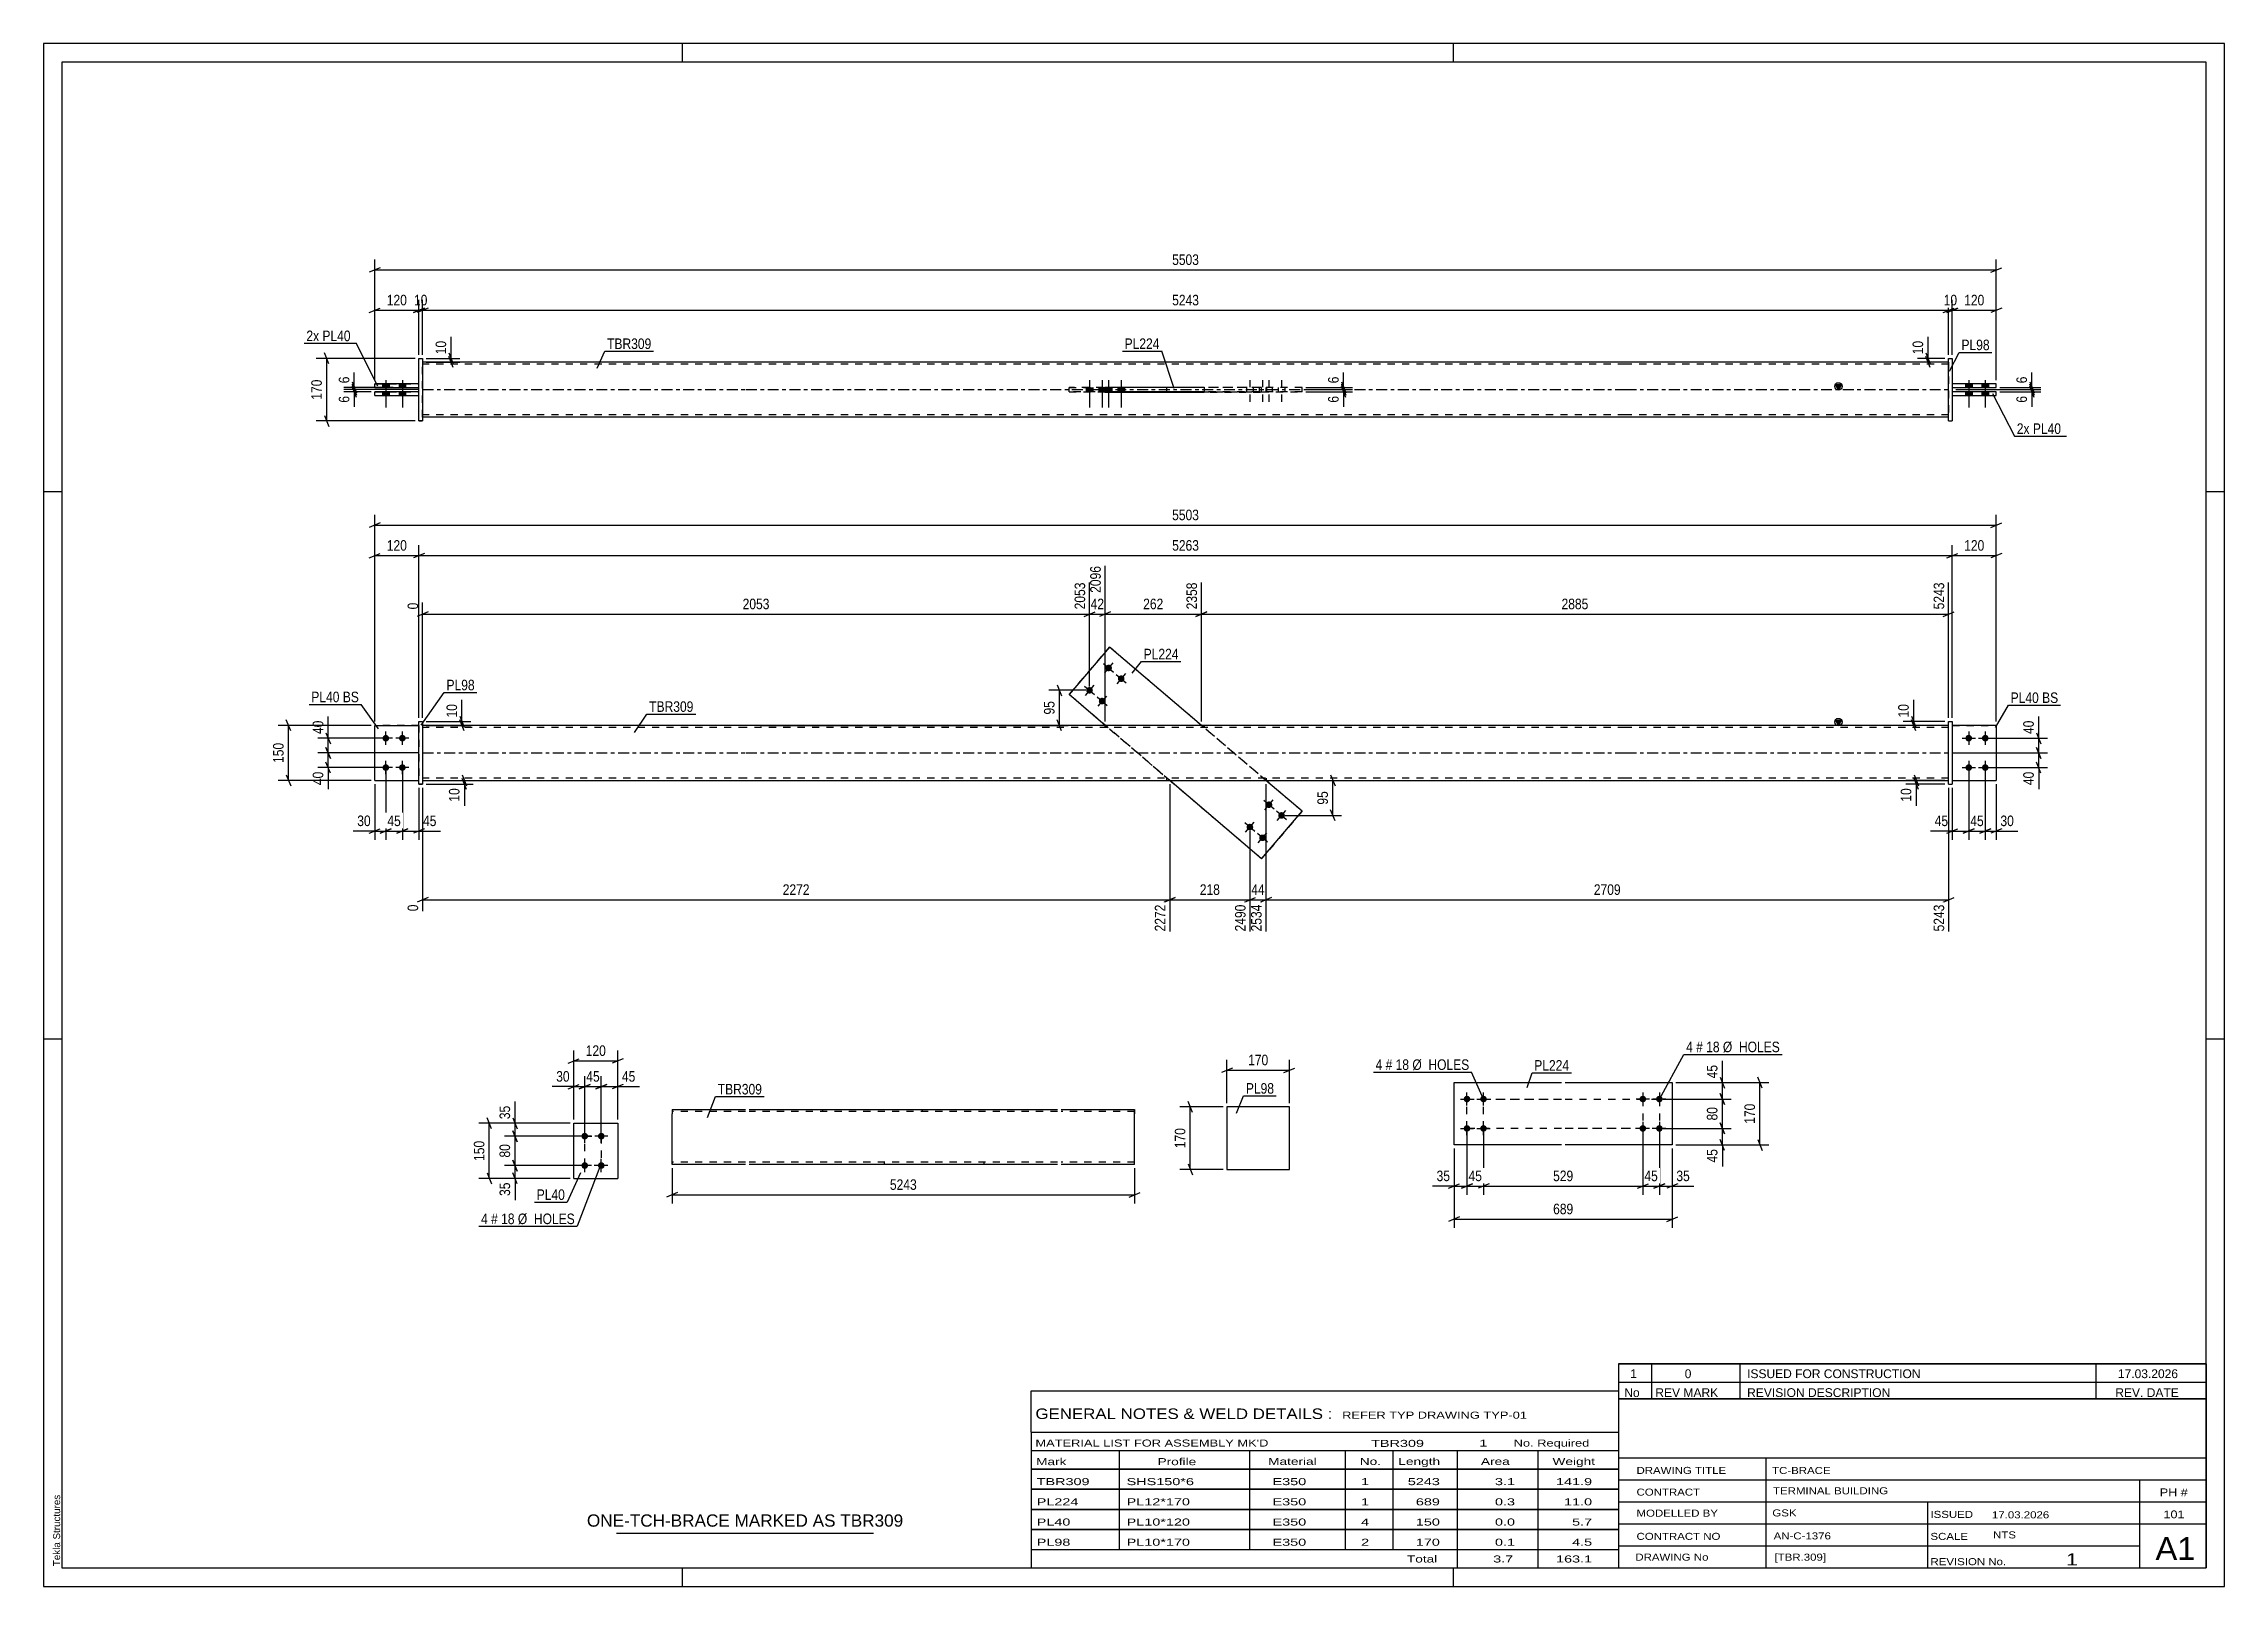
# Model space of a CAD drawing. Header units: millimetres. Extents: x 0 to 594, y 0 to 420.
import ezdxf

# ---------------------------------------------------------------- set-up
doc = ezdxf.new("R2010")
doc.units = ezdxf.units.MM
doc.linetypes.add('DXK_LINE_DOT2', pattern=[3.9198, 1.9599, -1.9599])
doc.linetypes.add('DXK_LINE_DOT3', pattern=[5.9187, 2.979, -0.9799, 0.9799, -0.9799])
doc.styles.add('Arial', font='ARIAL.TTF', dxfattribs={"height": 0.2})
doc.styles.add('Arial Narrow', font='ARIALN.TTF', dxfattribs={"height": 0.2})

# ---------------------------------------------------------------- blocks, each defined once
blk = doc.blocks.new('Unknown-580609885-1130')
at = {"color": 5, "linetype": 'Continuous'}
for p, q in [((594, 420), (0, 420)), ((0, 420), (0, 0)), ((174, 415), (174, 420)), ((384, 415), (384, 420)), ((594, 0), (594, 420)), ((589, 415), (5, 415)), ((5, 415), (5, 5)), ((589, 5), (589, 415)), ((5, 298), (0, 298)), ((594, 298), (589, 298)), ((5, 149), (0, 149)), ((594, 149), (589, 149)), ((0, 0), (594, 0)), ((5, 5), (589, 5)), ((174, 0), (174, 5)), ((384, 0), (384, 5))]:
    blk.add_line(p, q, dxfattribs=at)
at = {"color": 174, "linetype": 'Continuous', "style": 'Arial'}
blk.add_text('Tekla Structures', height=1.9102, rotation=90, dxfattribs=at).set_placement((4.5, 5.5))
blk = doc.blocks.new('Part-580609885-3516 - 3515')
at = {"color": 2, "linetype": 'Continuous'}
for p, q in [((384.2, 137.17), (413.4, 137.17)), ((384.2, 120.17), (384.2, 137.17)), ((414.4, 137.17), (443.6, 137.17)), ((443.6, 137.17), (443.6, 120.17)), ((413.4, 120.17), (384.2, 120.17)), ((443.6, 120.17), (414.4, 120.17))]:
    blk.add_line(p, q, dxfattribs=at)
blk = doc.blocks.new('Bolt-580609885-3517 - 3515')
at = {"linetype": 'Continuous'}
for points in [[(435.6, 131.77, -1), (435.6, 133.57, -1)], [(440.1, 131.77, -1), (440.1, 133.57, -1)], [(435.6, 123.77, -1), (435.6, 125.57, -1)], [(440.1, 123.77, -1), (440.1, 125.57, -1)]]:
    blk.add_hatch(color=1, dxfattribs=at).paths.add_polyline_path(points)
at = {"color": 1, "linetype": 'Continuous'}
for p, q in [((437.4, 132.67), (433.8, 132.67)), ((435.6, 134.47), (435.6, 130.87)), ((441.9, 132.67), (438.3, 132.67)), ((440.1, 134.47), (440.1, 130.87)), ((435.6, 126.47), (435.6, 122.87)), ((440.1, 126.47), (440.1, 122.87)), ((437.4, 124.67), (433.8, 124.67)), ((441.9, 124.67), (438.3, 124.67))]:
    blk.add_line(p, q, dxfattribs=at)
blk = doc.blocks.new('Bolt-580609885-3518 - 3515')
at = {"linetype": 'Continuous'}
for points in [[(387.7, 133.57, -1), (387.7, 131.77, -1)], [(392.2, 133.57, -1), (392.2, 131.77, -1)], [(387.7, 125.57, -1), (387.7, 123.77, -1)], [(392.2, 125.57, -1), (392.2, 123.77, -1)]]:
    blk.add_hatch(color=1, dxfattribs=at).paths.add_polyline_path(points)
at = {"color": 1, "linetype": 'Continuous'}
for p, q in [((385.9, 132.67), (389.5, 132.67)), ((387.7, 130.87), (387.7, 134.47)), ((390.4, 132.67), (394, 132.67)), ((392.2, 130.87), (392.2, 134.47)), ((387.7, 122.87), (387.7, 126.47)), ((392.2, 122.87), (392.2, 126.47)), ((385.9, 124.67), (389.5, 124.67)), ((390.4, 124.67), (394, 124.67))]:
    blk.add_line(p, q, dxfattribs=at)
blk = doc.blocks.new('Part-580609885-2167 - 2161')
at = {"color": 2, "linetype": 'Continuous'}
for p, q in [((144.4, 111.06), (144.4, 126.06)), ((144.4, 126.06), (156.4, 126.06)), ((156.4, 126.06), (156.4, 111.06)), ((144.4, 111.06), (144.4, 111.06)), ((144.4, 111.06), (156.4, 111.06)), ((156.4, 111.06), (156.4, 111.06))]:
    blk.add_line(p, q, dxfattribs=at)
at = {"color": 7, "linetype": 'DXK_LINE_DOT2'}
for p, q in [((144.4, 126.06), (156.4, 126.06)), ((144.4, 111.06), (156.4, 111.06))]:
    blk.add_line(p, q, dxfattribs=at)
blk = doc.blocks.new('Bolt-580609885-2200 - 2161')
at = {"linetype": 'Continuous'}
for points in [[(147.4, 123.46), (147.58, 123.44), (147.76, 123.39), (147.93, 123.29), (148.07, 123.17), (148.18, 123.01), (148.25, 122.84), (148.29, 122.66), (148.29, 122.47), (148.25, 122.29), (148.18, 122.11), (148.07, 121.96), (147.93, 121.84), (147.76, 121.74), (147.58, 121.68), (147.4, 121.66), (147.21, 121.68), (147.03, 121.74), (146.87, 121.84), (146.73, 121.96), (146.62, 122.11), (146.54, 122.29), (146.5, 122.47), (146.5, 122.66), (146.54, 122.84), (146.62, 123.01), (146.73, 123.17), (146.87, 123.29), (147.03, 123.39), (147.21, 123.44)], [(151.9, 123.46), (152.08, 123.44), (152.26, 123.39), (152.43, 123.29), (152.57, 123.17), (152.68, 123.01), (152.75, 122.84), (152.79, 122.66), (152.79, 122.47), (152.75, 122.29), (152.68, 122.11), (152.57, 121.96), (152.43, 121.84), (152.26, 121.74), (152.08, 121.68), (151.9, 121.66), (151.71, 121.68), (151.53, 121.74), (151.37, 121.84), (151.23, 121.96), (151.12, 122.11), (151.04, 122.29), (151, 122.47), (151, 122.66), (151.04, 122.84), (151.12, 123.01), (151.23, 123.17), (151.37, 123.29), (151.53, 123.39), (151.71, 123.44)], [(147.4, 115.46), (147.58, 115.44), (147.76, 115.39), (147.93, 115.29), (148.07, 115.17), (148.18, 115.01), (148.25, 114.84), (148.29, 114.66), (148.29, 114.47), (148.25, 114.29), (148.18, 114.11), (148.07, 113.96), (147.93, 113.84), (147.76, 113.74), (147.58, 113.68), (147.4, 113.66), (147.21, 113.68), (147.03, 113.74), (146.87, 113.84), (146.73, 113.96), (146.62, 114.11), (146.54, 114.29), (146.5, 114.47), (146.5, 114.66), (146.54, 114.84), (146.62, 115.01), (146.73, 115.17), (146.87, 115.29), (147.03, 115.39), (147.21, 115.44)], [(151.9, 115.46), (152.08, 115.44), (152.26, 115.39), (152.43, 115.29), (152.57, 115.17), (152.68, 115.01), (152.75, 114.84), (152.79, 114.66), (152.79, 114.47), (152.75, 114.29), (152.68, 114.11), (152.57, 113.96), (152.43, 113.84), (152.26, 113.74), (152.08, 113.68), (151.9, 113.66), (151.71, 113.68), (151.53, 113.74), (151.37, 113.84), (151.23, 113.96), (151.12, 114.11), (151.04, 114.29), (151, 114.47), (151, 114.66), (151.04, 114.84), (151.12, 115.01), (151.23, 115.17), (151.37, 115.29), (151.53, 115.39), (151.71, 115.44)]]:
    blk.add_hatch(color=1, dxfattribs=at).paths.add_polyline_path(points)
at = {"color": 1, "linetype": 'Continuous'}
for p, q in [((149.2, 122.56), (145.6, 122.56)), ((147.4, 120.76), (147.4, 124.36)), ((153.7, 122.56), (150.1, 122.56)), ((151.9, 120.76), (151.9, 124.36)), ((149.2, 114.56), (145.6, 114.56)), ((147.4, 112.76), (147.4, 116.36)), ((153.7, 114.56), (150.1, 114.56)), ((151.9, 112.76), (151.9, 116.36))]:
    blk.add_line(p, q, dxfattribs=at)
blk = doc.blocks.new('Part-580609885-1695 - 1673')
at = {"color": 2, "linetype": 'Continuous'}
for p, q in [((531.87, 234.41), (519.87, 234.41)), ((531.87, 234.41), (531.87, 234.41)), ((531.87, 234.41), (531.87, 219.41)), ((519.87, 219.41), (531.87, 219.41))]:
    blk.add_line(p, q, dxfattribs=at)
at = {"color": 7, "linetype": 'DXK_LINE_DOT2'}
for p, q in [((519.87, 234.41), (531.87, 234.41)), ((519.87, 234.41), (519.87, 234.41)), ((519.87, 234.41), (519.87, 219.41)), ((519.87, 219.41), (531.87, 219.41))]:
    blk.add_line(p, q, dxfattribs=at)
blk = doc.blocks.new('Part-580609885-1679 - 1673')
at = {"color": 7, "linetype": 'DXK_LINE_DOT2'}
for p, q in [((90.21, 219.41), (90.21, 234.41)), ((90.21, 234.41), (102.21, 234.41)), ((102.21, 234.41), (90.21, 234.41)), ((102.21, 234.41), (102.21, 219.41)), ((90.21, 219.41), (90.21, 219.41)), ((90.21, 219.41), (102.21, 219.41)), ((90.21, 219.41), (102.21, 219.41)), ((102.21, 219.41), (102.21, 219.41))]:
    blk.add_line(p, q, dxfattribs=at)
blk = doc.blocks.new('Part-580609885-1700 - 1673')
at = {"linetype": 'Continuous'}
blk.add_hatch(color=2, dxfattribs=at).paths.add_polyline_path([(488.87, 234.41), (488.07, 235.81), (489.67, 235.81)])
at = {"color": 2, "linetype": 'Continuous'}
for p, q in [((191.21, 234.41), (103.21, 234.41)), ((430.77, 234.41), (191.31, 234.41)), ((518.87, 234.41), (430.87, 234.41)), ((488.87, 234.41), (488.07, 235.81)), ((488.07, 235.81), (489.67, 235.81)), ((489.67, 235.81), (488.87, 234.41)), ((103.21, 219.41), (191.21, 219.41)), ((191.31, 219.41), (430.77, 219.41)), ((430.87, 219.41), (518.87, 219.41))]:
    blk.add_line(p, q, dxfattribs=at)
at = {"color": 7, "linetype": 'DXK_LINE_DOT2'}
for p, q in [((103.21, 234.41), (103.21, 219.41)), ((191.21, 233.81), (103.21, 233.81)), ((430.77, 233.81), (191.31, 233.81)), ((289.04, 234.41), (289.04, 233.81)), ((316.15, 234.41), (316.15, 233.81)), ((518.87, 233.81), (430.87, 233.81)), ((518.87, 219.41), (518.87, 234.41)), ((191.21, 220.01), (103.21, 220.01)), ((430.77, 220.01), (191.31, 220.01)), ((305.93, 219.41), (305.93, 220.01)), ((333.05, 219.41), (333.05, 220.01)), ((518.87, 220.01), (430.87, 220.01))]:
    blk.add_line(p, q, dxfattribs=at)
at = {"color": 7, "linetype": 'DXK_LINE_DOT3'}
for p, q in [((103.21, 226.91), (191.21, 226.91)), ((191.31, 226.91), (430.77, 226.91)), ((430.87, 226.91), (518.87, 226.91))]:
    blk.add_line(p, q, dxfattribs=at)
at = {"color": 2, "linetype": 'Continuous'}
blk.add_circle((488.87, 235.31), 1, dxfattribs=at)
blk = doc.blocks.new('Part-580609885-1684 - 1673')
at = {"color": 2, "linetype": 'Continuous'}
for p, q in [((90.21, 219.41), (90.21, 234.41)), ((90.21, 234.41), (102.21, 234.41)), ((90.21, 219.41), (90.21, 219.41)), ((90.21, 219.41), (102.21, 219.41))]:
    blk.add_line(p, q, dxfattribs=at)
at = {"color": 7, "linetype": 'DXK_LINE_DOT2'}
for p, q in [((102.21, 234.41), (90.21, 234.41)), ((102.21, 234.41), (102.21, 219.41)), ((90.21, 219.41), (90.21, 219.41)), ((90.21, 219.41), (102.21, 219.41)), ((102.21, 219.41), (102.21, 219.41))]:
    blk.add_line(p, q, dxfattribs=at)
blk = doc.blocks.new('Part-580609885-1685 - 1673')
at = {"color": 2, "linetype": 'Continuous'}
for p, q in [((518.87, 235.41), (519.87, 235.41)), ((518.87, 218.41), (518.87, 235.41)), ((519.87, 235.41), (519.87, 218.41)), ((518.87, 218.41), (518.87, 218.41)), ((518.87, 218.41), (519.87, 218.41))]:
    blk.add_line(p, q, dxfattribs=at)
at = {"color": 7, "linetype": 'DXK_LINE_DOT2'}
for p, q in [((518.87, 235.41), (519.87, 235.41)), ((518.87, 218.41), (519.87, 218.41))]:
    blk.add_line(p, q, dxfattribs=at)
blk = doc.blocks.new('Part-580609885-1690 - 1673')
at = {"color": 7, "linetype": 'DXK_LINE_DOT2'}
for p, q in [((519.87, 234.41), (531.87, 234.41)), ((531.87, 234.41), (519.87, 234.41)), ((519.87, 234.41), (519.87, 234.41)), ((519.87, 234.41), (519.87, 219.41)), ((531.87, 234.41), (531.87, 234.41)), ((531.87, 234.41), (531.87, 219.41)), ((519.87, 219.41), (531.87, 219.41)), ((519.87, 219.41), (531.87, 219.41))]:
    blk.add_line(p, q, dxfattribs=at)
blk = doc.blocks.new('Bolt-580609885-1706 - 1673')
at = {"linetype": 'Continuous'}
for points in [[(290.67, 250.71), (290.8, 250.58), (290.9, 250.42), (290.96, 250.24), (290.98, 250.05), (290.97, 249.86), (290.92, 249.68), (290.83, 249.52), (290.7, 249.38), (290.56, 249.26), (290.39, 249.18), (290.2, 249.14), (290.01, 249.13), (289.83, 249.16), (289.66, 249.24), (289.5, 249.34), (289.37, 249.48), (289.27, 249.64), (289.21, 249.82), (289.18, 250), (289.2, 250.19), (289.25, 250.37), (289.34, 250.54), (289.46, 250.68), (289.61, 250.79), (289.78, 250.88), (289.97, 250.92), (290.15, 250.93), (290.34, 250.89), (290.51, 250.82)], [(285.48, 244.62), (285.61, 244.49), (285.71, 244.33), (285.77, 244.15), (285.79, 243.96), (285.78, 243.78), (285.73, 243.6), (285.64, 243.43), (285.52, 243.29), (285.37, 243.17), (285.2, 243.09), (285.01, 243.05), (284.83, 243.04), (284.64, 243.08), (284.47, 243.15), (284.31, 243.25), (284.18, 243.39), (284.08, 243.55), (284.02, 243.73), (284, 243.91), (284.01, 244.1), (284.06, 244.28), (284.15, 244.45), (284.27, 244.59), (284.42, 244.71), (284.59, 244.79), (284.78, 244.83), (284.96, 244.84), (285.15, 244.8), (285.32, 244.73)], [(294.09, 247.79), (294.22, 247.66), (294.32, 247.5), (294.38, 247.32), (294.41, 247.13), (294.39, 246.95), (294.34, 246.77), (294.25, 246.6), (294.13, 246.46), (293.98, 246.34), (293.81, 246.26), (293.63, 246.22), (293.44, 246.21), (293.25, 246.25), (293.08, 246.32), (292.93, 246.42), (292.8, 246.56), (292.7, 246.72), (292.63, 246.9), (292.61, 247.08), (292.62, 247.27), (292.68, 247.45), (292.77, 247.62), (292.89, 247.76), (293.04, 247.88), (293.21, 247.96), (293.39, 248), (293.58, 248.01), (293.76, 247.97), (293.94, 247.9)], [(288.9, 241.71), (289.03, 241.57), (289.13, 241.41), (289.19, 241.23), (289.22, 241.04), (289.2, 240.86), (289.15, 240.68), (289.06, 240.51), (288.94, 240.37), (288.79, 240.25), (288.62, 240.17), (288.44, 240.13), (288.25, 240.12), (288.07, 240.16), (287.89, 240.23), (287.74, 240.34), (287.61, 240.47), (287.51, 240.63), (287.44, 240.81), (287.42, 241), (287.43, 241.18), (287.49, 241.36), (287.58, 241.53), (287.7, 241.67), (287.85, 241.79), (288.02, 241.87), (288.2, 241.91), (288.39, 241.92), (288.57, 241.88), (288.75, 241.81)]]:
    blk.add_hatch(color=1, dxfattribs=at).paths.add_polyline_path(points)
at = {"color": 1, "linetype": 'Continuous'}
for p, q in [((288.71, 251.2), (291.45, 248.86)), ((291.25, 251.4), (288.92, 248.66)), ((283.52, 245.11), (286.26, 242.77)), ((286.06, 245.31), (283.73, 242.57)), ((292.14, 248.28), (294.88, 245.94)), ((294.68, 248.48), (292.34, 245.74)), ((286.95, 242.19), (289.69, 239.85)), ((289.49, 242.39), (287.15, 239.65))]:
    blk.add_line(p, q, dxfattribs=at)
blk = doc.blocks.new('Bolt-580609885-1707 - 1673')
at = {"linetype": 'Continuous'}
for points in [[(333.18, 212.12), (333.05, 212.25), (332.95, 212.41), (332.89, 212.59), (332.87, 212.78), (332.88, 212.96), (332.93, 213.14), (333.02, 213.31), (333.15, 213.45), (333.29, 213.57), (333.46, 213.65), (333.65, 213.69), (333.83, 213.7), (334.02, 213.66), (334.19, 213.59), (334.35, 213.49), (334.48, 213.35), (334.58, 213.19), (334.64, 213.01), (334.66, 212.82), (334.65, 212.64), (334.6, 212.46), (334.51, 212.29), (334.39, 212.15), (334.24, 212.03), (334.07, 211.95), (333.88, 211.91), (333.7, 211.9), (333.51, 211.94), (333.34, 212.01)], [(336.61, 209.2), (336.48, 209.33), (336.38, 209.49), (336.32, 209.67), (336.29, 209.86), (336.31, 210.04), (336.36, 210.22), (336.45, 210.39), (336.57, 210.53), (336.72, 210.65), (336.89, 210.73), (337.07, 210.77), (337.26, 210.78), (337.44, 210.74), (337.62, 210.67), (337.77, 210.57), (337.9, 210.43), (338, 210.27), (338.07, 210.09), (338.09, 209.91), (338.08, 209.72), (338.02, 209.54), (337.93, 209.37), (337.81, 209.23), (337.66, 209.11), (337.49, 209.03), (337.31, 208.99), (337.12, 208.98), (336.94, 209.02), (336.76, 209.09)], [(327.99, 206.03), (327.86, 206.16), (327.76, 206.32), (327.7, 206.5), (327.68, 206.69), (327.69, 206.87), (327.74, 207.05), (327.83, 207.22), (327.96, 207.36), (328.11, 207.48), (328.27, 207.56), (328.46, 207.6), (328.65, 207.61), (328.83, 207.57), (329, 207.5), (329.16, 207.4), (329.29, 207.26), (329.39, 207.1), (329.45, 206.92), (329.48, 206.74), (329.46, 206.55), (329.41, 206.37), (329.32, 206.2), (329.2, 206.06), (329.05, 205.94), (328.88, 205.86), (328.69, 205.82), (328.51, 205.81), (328.32, 205.85), (328.15, 205.92)], [(331.42, 203.11), (331.29, 203.24), (331.19, 203.4), (331.13, 203.58), (331.1, 203.77), (331.12, 203.96), (331.17, 204.14), (331.26, 204.3), (331.38, 204.44), (331.53, 204.56), (331.7, 204.64), (331.88, 204.68), (332.07, 204.69), (332.26, 204.66), (332.43, 204.58), (332.58, 204.48), (332.71, 204.34), (332.81, 204.18), (332.88, 204), (332.9, 203.82), (332.89, 203.63), (332.83, 203.45), (332.74, 203.28), (332.62, 203.14), (332.47, 203.03), (332.3, 202.94), (332.12, 202.9), (331.93, 202.9), (331.75, 202.93), (331.57, 203)]]:
    blk.add_hatch(color=1, dxfattribs=at).paths.add_polyline_path(points)
at = {"color": 1, "linetype": 'Continuous'}
for p, q in [((335.14, 211.63), (332.4, 213.97)), ((332.6, 211.43), (334.93, 214.17)), ((327.41, 205.34), (329.74, 208.08)), ((338.56, 208.71), (335.82, 211.05)), ((336.02, 208.51), (338.36, 211.25)), ((329.95, 205.54), (327.21, 207.88)), ((333.37, 202.62), (330.63, 204.96)), ((330.83, 202.42), (333.17, 205.16))]:
    blk.add_line(p, q, dxfattribs=at)
blk = doc.blocks.new('Bolt-580609885-1709 - 1673')
at = {"linetype": 'Continuous'}
for points in [[(93.21, 230.01), (93.03, 230.03), (92.85, 230.09), (92.68, 230.18), (92.54, 230.31), (92.43, 230.46), (92.36, 230.63), (92.32, 230.82), (92.32, 231), (92.36, 231.19), (92.43, 231.36), (92.54, 231.51), (92.68, 231.64), (92.85, 231.73), (93.03, 231.79), (93.21, 231.81), (93.4, 231.79), (93.58, 231.73), (93.74, 231.64), (93.88, 231.51), (93.99, 231.36), (94.07, 231.19), (94.11, 231), (94.11, 230.82), (94.07, 230.63), (93.99, 230.46), (93.88, 230.31), (93.74, 230.18), (93.58, 230.09), (93.4, 230.03)], [(97.71, 230.01), (97.53, 230.03), (97.35, 230.09), (97.18, 230.18), (97.04, 230.31), (96.93, 230.46), (96.86, 230.63), (96.82, 230.82), (96.82, 231), (96.86, 231.19), (96.93, 231.36), (97.04, 231.51), (97.18, 231.64), (97.35, 231.73), (97.53, 231.79), (97.71, 231.81), (97.9, 231.79), (98.08, 231.73), (98.24, 231.64), (98.38, 231.51), (98.49, 231.36), (98.57, 231.19), (98.61, 231), (98.61, 230.82), (98.57, 230.63), (98.49, 230.46), (98.38, 230.31), (98.24, 230.18), (98.08, 230.09), (97.9, 230.03)], [(93.21, 222.01), (93.03, 222.03), (92.85, 222.09), (92.68, 222.18), (92.54, 222.31), (92.43, 222.46), (92.36, 222.63), (92.32, 222.82), (92.32, 223), (92.36, 223.19), (92.43, 223.36), (92.54, 223.51), (92.68, 223.64), (92.85, 223.73), (93.03, 223.79), (93.21, 223.81), (93.4, 223.79), (93.58, 223.73), (93.74, 223.64), (93.88, 223.51), (93.99, 223.36), (94.07, 223.19), (94.11, 223), (94.11, 222.82), (94.07, 222.63), (93.99, 222.46), (93.88, 222.31), (93.74, 222.18), (93.58, 222.09), (93.4, 222.03)], [(97.71, 222.01), (97.53, 222.03), (97.35, 222.09), (97.18, 222.18), (97.04, 222.31), (96.93, 222.46), (96.86, 222.63), (96.82, 222.82), (96.82, 223), (96.86, 223.19), (96.93, 223.36), (97.04, 223.51), (97.18, 223.64), (97.35, 223.73), (97.53, 223.79), (97.71, 223.81), (97.9, 223.79), (98.08, 223.73), (98.24, 223.64), (98.38, 223.51), (98.49, 223.36), (98.57, 223.19), (98.61, 223), (98.61, 222.82), (98.57, 222.63), (98.49, 222.46), (98.38, 222.31), (98.24, 222.18), (98.08, 222.09), (97.9, 222.03)]]:
    blk.add_hatch(color=1, dxfattribs=at).paths.add_polyline_path(points)
at = {"color": 1, "linetype": 'Continuous'}
for p, q in [((93.21, 229.11), (93.21, 232.71)), ((97.71, 229.11), (97.71, 232.71)), ((95.01, 230.91), (91.41, 230.91)), ((99.51, 230.91), (95.91, 230.91)), ((95.01, 222.91), (91.41, 222.91)), ((93.21, 221.11), (93.21, 224.71)), ((99.51, 222.91), (95.91, 222.91)), ((97.71, 221.11), (97.71, 224.71))]:
    blk.add_line(p, q, dxfattribs=at)
blk = doc.blocks.new('Bolt-580609885-1710 - 1673')
at = {"linetype": 'Continuous'}
for points in [[(524.37, 231.81), (524.56, 231.79), (524.74, 231.73), (524.9, 231.64), (525.04, 231.51), (525.15, 231.36), (525.23, 231.19), (525.27, 231), (525.27, 230.82), (525.23, 230.63), (525.15, 230.46), (525.04, 230.31), (524.9, 230.18), (524.74, 230.09), (524.56, 230.03), (524.37, 230.01), (524.19, 230.03), (524.01, 230.09), (523.84, 230.18), (523.7, 230.31), (523.59, 230.46), (523.52, 230.63), (523.48, 230.82), (523.48, 231), (523.52, 231.19), (523.59, 231.36), (523.7, 231.51), (523.84, 231.64), (524.01, 231.73), (524.19, 231.79)], [(528.87, 231.81), (529.06, 231.79), (529.24, 231.73), (529.4, 231.64), (529.54, 231.51), (529.65, 231.36), (529.73, 231.19), (529.77, 231), (529.77, 230.82), (529.73, 230.63), (529.65, 230.46), (529.54, 230.31), (529.4, 230.18), (529.24, 230.09), (529.06, 230.03), (528.87, 230.01), (528.69, 230.03), (528.51, 230.09), (528.34, 230.18), (528.2, 230.31), (528.09, 230.46), (528.02, 230.63), (527.98, 230.82), (527.98, 231), (528.02, 231.19), (528.09, 231.36), (528.2, 231.51), (528.34, 231.64), (528.51, 231.73), (528.69, 231.79)], [(524.37, 223.81), (524.56, 223.79), (524.74, 223.73), (524.9, 223.64), (525.04, 223.51), (525.15, 223.36), (525.23, 223.19), (525.27, 223), (525.27, 222.82), (525.23, 222.63), (525.15, 222.46), (525.04, 222.31), (524.9, 222.18), (524.74, 222.09), (524.56, 222.03), (524.37, 222.01), (524.19, 222.03), (524.01, 222.09), (523.84, 222.18), (523.7, 222.31), (523.59, 222.46), (523.52, 222.63), (523.48, 222.82), (523.48, 223), (523.52, 223.19), (523.59, 223.36), (523.7, 223.51), (523.84, 223.64), (524.01, 223.73), (524.19, 223.79)], [(528.87, 223.81), (529.06, 223.79), (529.24, 223.73), (529.4, 223.64), (529.54, 223.51), (529.65, 223.36), (529.73, 223.19), (529.77, 223), (529.77, 222.82), (529.73, 222.63), (529.65, 222.46), (529.54, 222.31), (529.4, 222.18), (529.24, 222.09), (529.06, 222.03), (528.87, 222.01), (528.69, 222.03), (528.51, 222.09), (528.34, 222.18), (528.2, 222.31), (528.09, 222.46), (528.02, 222.63), (527.98, 222.82), (527.98, 223), (528.02, 223.19), (528.09, 223.36), (528.2, 223.51), (528.34, 223.64), (528.51, 223.73), (528.69, 223.79)]]:
    blk.add_hatch(color=1, dxfattribs=at).paths.add_polyline_path(points)
at = {"color": 1, "linetype": 'Continuous'}
for p, q in [((524.37, 232.71), (524.37, 229.11)), ((528.87, 232.71), (528.87, 229.11)), ((522.57, 230.91), (526.17, 230.91)), ((527.07, 230.91), (530.67, 230.91)), ((522.57, 222.91), (526.17, 222.91)), ((524.37, 224.71), (524.37, 221.11)), ((527.07, 222.91), (530.67, 222.91)), ((528.87, 224.71), (528.87, 221.11))]:
    blk.add_line(p, q, dxfattribs=at)
blk = doc.blocks.new('Part-580609885-1715 - 1673')
at = {"color": 2, "linetype": 'Continuous'}
for p, q in [((290.34, 255.72), (279.31, 242.78)), ((290.34, 255.72), (290.34, 255.72)), ((315.35, 234.41), (290.34, 255.72)), ((289.14, 234.41), (279.31, 242.78)), ((279.31, 242.78), (279.31, 242.78)), ((331.75, 198.1), (306.74, 219.41)), ((342.77, 211.04), (332.95, 219.41)), ((331.75, 198.1), (342.77, 211.04)), ((342.77, 211.04), (342.77, 211.04)), ((331.75, 198.1), (331.75, 198.1))]:
    blk.add_line(p, q, dxfattribs=at)
at = {"color": 7, "linetype": 'DXK_LINE_DOT2'}
for p, q in [((279.31, 242.78), (290.34, 255.72)), ((342.77, 211.04), (290.34, 255.72)), ((331.75, 198.1), (279.31, 242.78)), ((306.74, 219.41), (289.14, 234.41)), ((332.95, 219.41), (315.35, 234.41)), ((342.77, 211.04), (331.75, 198.1))]:
    blk.add_line(p, q, dxfattribs=at)
blk = doc.blocks.new('Part-580609885-1720 - 1673')
at = {"color": 2, "linetype": 'Continuous'}
for p, q in [((102.21, 235.41), (103.21, 235.41)), ((102.21, 218.41), (102.21, 235.41)), ((103.21, 235.41), (103.21, 235.41)), ((103.21, 235.41), (103.21, 218.41)), ((102.21, 218.41), (103.21, 218.41))]:
    blk.add_line(p, q, dxfattribs=at)
at = {"color": 7, "linetype": 'DXK_LINE_DOT2'}
for p, q in [((102.21, 235.41), (103.21, 235.41)), ((103.21, 218.41), (102.21, 218.41)), ((102.21, 218.41), (102.21, 218.41)), ((103.21, 218.41), (103.21, 218.41))]:
    blk.add_line(p, q, dxfattribs=at)
blk = doc.blocks.new('Part-580609885-1418 - 1367')
at = {"color": 2, "linetype": 'Continuous'}
for p, q in [((90.21, 324.2), (90.21, 325.2)), ((102.21, 325.2), (90.21, 325.2)), ((90.21, 324.2), (90.21, 324.2)), ((90.21, 324.2), (102.21, 324.2))]:
    blk.add_line(p, q, dxfattribs=at)
at = {"color": 7, "linetype": 'DXK_LINE_DOT2'}
for p, q in [((90.21, 325.2), (102.21, 325.2)), ((90.21, 324.2), (102.21, 324.2)), ((102.21, 324.2), (102.21, 325.2))]:
    blk.add_line(p, q, dxfattribs=at)
blk = doc.blocks.new('Bolt-580609885-1370 - 1367')
at = {"linetype": 'Continuous'}
for points in [[(92.31, 326.4), (94.11, 326.4), (94.11, 327.4), (92.31, 327.4)], [(92.31, 326.4), (94.11, 326.4), (94.11, 327.4), (92.31, 327.4)], [(96.81, 326.4), (98.61, 326.4), (98.61, 327.4), (96.81, 327.4)], [(96.81, 326.4), (98.61, 326.4), (98.61, 327.4), (96.81, 327.4)], [(92.31, 324.2), (94.11, 324.2), (94.11, 325.2), (92.31, 325.2)], [(92.31, 324.2), (94.11, 324.2), (94.11, 325.2), (92.31, 325.2)], [(96.81, 324.2), (98.61, 324.2), (98.61, 325.2), (96.81, 325.2)], [(96.81, 324.2), (98.61, 324.2), (98.61, 325.2), (96.81, 325.2)]]:
    blk.add_hatch(color=1, dxfattribs=at).paths.add_polyline_path(points)
at = {"color": 1, "linetype": 'Continuous'}
for p, q in [((92.31, 327.4), (92.31, 326.4)), ((92.31, 327.4), (92.31, 326.4)), ((93.21, 328.4), (93.21, 320.9)), ((93.21, 328.4), (93.21, 320.9)), ((94.11, 327.4), (94.11, 326.4)), ((94.11, 327.4), (94.11, 326.4)), ((96.81, 327.4), (96.81, 326.4)), ((96.81, 327.4), (96.81, 326.4)), ((97.71, 328.4), (97.71, 320.9)), ((97.71, 328.4), (97.71, 320.9)), ((98.61, 327.4), (98.61, 326.4)), ((98.61, 327.4), (98.61, 326.4)), ((92.31, 325.2), (92.31, 324.2)), ((92.31, 325.2), (92.31, 324.2)), ((94.11, 325.2), (94.11, 324.2)), ((94.11, 325.2), (94.11, 324.2)), ((96.81, 325.2), (96.81, 324.2)), ((96.81, 325.2), (96.81, 324.2)), ((98.61, 325.2), (98.61, 324.2)), ((98.61, 325.2), (98.61, 324.2))]:
    blk.add_line(p, q, dxfattribs=at)
blk = doc.blocks.new('Bolt-580609885-1435 - 1367')
at = {"color": 1, "linetype": 'DXK_LINE_DOT2'}
for p, q in [((328.58, 328.4), (328.58, 320.9)), ((332, 328.4), (332, 320.9)), ((333.77, 328.4), (333.77, 320.9)), ((337.19, 328.4), (337.19, 320.9)), ((327.68, 326.4), (327.68, 325.2)), ((329.48, 326.4), (329.48, 325.2)), ((331.1, 326.4), (331.1, 325.2)), ((332.87, 326.4), (332.87, 325.2)), ((332.9, 326.4), (332.9, 325.2)), ((334.67, 326.4), (334.67, 325.2)), ((336.29, 326.4), (336.29, 325.2)), ((338.09, 326.4), (338.09, 325.2))]:
    blk.add_line(p, q, dxfattribs=at)
blk = doc.blocks.new('Bolt-580609885-1371 - 1367')
at = {"linetype": 'Continuous'}
for points in [[(525.27, 327.4), (523.47, 327.4), (523.47, 326.4), (525.27, 326.4)], [(525.27, 327.4), (523.47, 327.4), (523.47, 326.4), (525.27, 326.4)], [(529.77, 327.4), (527.97, 327.4), (527.97, 326.4), (529.77, 326.4)], [(529.77, 327.4), (527.97, 327.4), (527.97, 326.4), (529.77, 326.4)], [(525.27, 325.2), (523.47, 325.2), (523.47, 324.2), (525.27, 324.2)], [(525.27, 325.2), (523.47, 325.2), (523.47, 324.2), (525.27, 324.2)], [(529.77, 325.2), (527.97, 325.2), (527.97, 324.2), (529.77, 324.2)], [(529.77, 325.2), (527.97, 325.2), (527.97, 324.2), (529.77, 324.2)]]:
    blk.add_hatch(color=1, dxfattribs=at).paths.add_polyline_path(points)
at = {"color": 1, "linetype": 'Continuous'}
for p, q in [((523.47, 327.4), (523.47, 326.4)), ((523.47, 327.4), (523.47, 326.4)), ((524.37, 328.4), (524.37, 320.9)), ((524.37, 328.4), (524.37, 320.9)), ((525.27, 327.4), (525.27, 326.4)), ((525.27, 327.4), (525.27, 326.4)), ((527.97, 327.4), (527.97, 326.4)), ((527.97, 327.4), (527.97, 326.4)), ((528.87, 328.4), (528.87, 320.9)), ((528.87, 328.4), (528.87, 320.9)), ((529.77, 327.4), (529.77, 326.4)), ((529.77, 327.4), (529.77, 326.4)), ((523.47, 325.2), (523.47, 324.2)), ((523.47, 325.2), (523.47, 324.2)), ((525.27, 325.2), (525.27, 324.2)), ((525.27, 325.2), (525.27, 324.2)), ((527.97, 325.2), (527.97, 324.2)), ((527.97, 325.2), (527.97, 324.2)), ((529.77, 325.2), (529.77, 324.2)), ((529.77, 325.2), (529.77, 324.2))]:
    blk.add_line(p, q, dxfattribs=at)
blk = doc.blocks.new('Part-580609885-1456 - 1367')
at = {"linetype": 'Continuous'}
blk.add_hatch(color=2, dxfattribs=at).paths.add_polyline_path([(488.87, 325.8), (488.07, 327.2), (489.67, 327.2)])
at = {"color": 2, "linetype": 'Continuous'}
for p, q in [((191.21, 333.3), (103.21, 333.3)), ((430.77, 333.3), (191.31, 333.3)), ((518.87, 333.3), (430.87, 333.3)), ((488.87, 325.8), (488.07, 327.2)), ((488.07, 327.2), (489.67, 327.2)), ((489.67, 327.2), (488.87, 325.8)), ((289.04, 326.4), (289.04, 326.5)), ((289.04, 326.5), (289.04, 326.5)), ((289.04, 326.5), (316.15, 326.5)), ((289.04, 325.2), (289.04, 325.1)), ((289.04, 325.1), (316.15, 325.1)), ((305.93, 326.5), (305.93, 326.4)), ((305.93, 325.1), (305.93, 325.2)), ((316.15, 326.5), (316.15, 325.1)), ((191.21, 318.3), (103.21, 318.3)), ((430.77, 318.3), (191.31, 318.3)), ((518.87, 318.3), (430.87, 318.3))]:
    blk.add_line(p, q, dxfattribs=at)
at = {"color": 7, "linetype": 'DXK_LINE_DOT2'}
for p, q in [((103.21, 318.3), (103.21, 333.3)), ((191.21, 332.7), (103.21, 332.7)), ((430.77, 332.7), (191.31, 332.7)), ((518.87, 332.7), (430.87, 332.7)), ((518.87, 333.3), (518.87, 318.3)), ((289.04, 325.2), (289.04, 326.5)), ((289.04, 326.5), (316.15, 326.5)), ((289.04, 325.1), (316.15, 325.1)), ((305.93, 326.5), (333.05, 326.5)), ((305.93, 326.5), (305.93, 326.5)), ((305.93, 326.5), (333.05, 326.5)), ((305.93, 326.4), (305.93, 326.5)), ((305.93, 325.2), (305.93, 326.4)), ((305.93, 325.1), (305.93, 325.1)), ((305.93, 325.1), (305.93, 325.1)), ((333.05, 325.1), (305.93, 325.1)), ((305.93, 325.1), (333.05, 325.1)), ((333.05, 326.5), (333.05, 325.1)), ((191.21, 318.9), (103.21, 318.9)), ((430.77, 318.9), (191.31, 318.9)), ((518.87, 318.9), (430.87, 318.9))]:
    blk.add_line(p, q, dxfattribs=at)
at = {"color": 7, "linetype": 'DXK_LINE_DOT3'}
for p, q in [((103.21, 325.8), (191.21, 325.8)), ((191.31, 325.8), (430.77, 325.8)), ((430.87, 325.8), (518.87, 325.8))]:
    blk.add_line(p, q, dxfattribs=at)
at = {"color": 2, "linetype": 'Continuous'}
blk.add_circle((488.87, 326.7), 1, dxfattribs=at)
blk = doc.blocks.new('Part-580609885-1413 - 1367')
at = {"color": 2, "linetype": 'Continuous'}
for p, q in [((90.21, 326.4), (90.21, 327.4)), ((102.21, 327.4), (90.21, 327.4)), ((90.21, 326.4), (90.21, 326.4)), ((90.21, 326.4), (102.21, 326.4))]:
    blk.add_line(p, q, dxfattribs=at)
at = {"color": 7, "linetype": 'DXK_LINE_DOT2'}
for p, q in [((90.21, 327.4), (102.21, 327.4)), ((102.21, 326.4), (102.21, 327.4)), ((90.21, 326.4), (102.21, 326.4))]:
    blk.add_line(p, q, dxfattribs=at)
blk = doc.blocks.new('Part-580609885-1461 - 1367')
at = {"color": 2, "linetype": 'Continuous'}
for p, q in [((531.87, 325.2), (519.87, 325.2)), ((519.87, 324.2), (531.87, 324.2)), ((531.87, 324.2), (531.87, 325.2))]:
    blk.add_line(p, q, dxfattribs=at)
at = {"color": 7, "linetype": 'DXK_LINE_DOT2'}
for p, q in [((519.87, 325.2), (519.87, 324.2)), ((531.87, 325.2), (519.87, 325.2)), ((519.87, 324.2), (531.87, 324.2))]:
    blk.add_line(p, q, dxfattribs=at)
blk = doc.blocks.new('Part-580609885-1397 - 1367')
at = {"color": 2, "linetype": 'Continuous'}
for p, q in [((279.31, 325.2), (279.31, 326.4)), ((290.34, 325.2), (290.34, 326.4)), ((316.15, 326.4), (290.34, 326.4)), ((316.15, 325.2), (290.34, 325.2))]:
    blk.add_line(p, q, dxfattribs=at)
at = {"color": 7, "linetype": 'DXK_LINE_DOT2'}
for p, q in [((331.75, 326.4), (279.31, 326.4)), ((279.31, 326.4), (290.34, 326.4)), ((279.31, 325.2), (331.75, 325.2)), ((290.34, 325.2), (279.31, 325.2)), ((342.77, 326.4), (316.15, 326.4)), ((342.77, 325.2), (316.15, 325.2)), ((331.75, 325.2), (331.75, 326.4)), ((342.77, 326.4), (331.75, 326.4)), ((331.75, 325.2), (342.77, 325.2)), ((342.77, 325.2), (342.77, 326.4))]:
    blk.add_line(p, q, dxfattribs=at)
blk = doc.blocks.new('Part-580609885-1398 - 1367')
at = {"color": 2, "linetype": 'Continuous'}
for p, q in [((102.21, 334.3), (103.21, 334.3)), ((102.21, 317.3), (102.21, 334.3)), ((103.21, 334.3), (103.21, 334.3)), ((103.21, 334.3), (103.21, 317.3)), ((103.21, 317.3), (102.21, 317.3)), ((102.21, 317.3), (102.21, 317.3))]:
    blk.add_line(p, q, dxfattribs=at)
at = {"color": 7, "linetype": 'DXK_LINE_DOT2'}
for p, q in [((102.21, 334.3), (103.21, 334.3)), ((102.21, 317.3), (103.21, 317.3)), ((102.21, 317.3), (102.21, 317.3))]:
    blk.add_line(p, q, dxfattribs=at)
blk = doc.blocks.new('Part-580609885-1433 - 1367')
at = {"color": 2, "linetype": 'Continuous'}
for p, q in [((518.87, 334.3), (518.87, 334.3)), ((518.87, 317.3), (518.87, 334.3)), ((518.87, 334.3), (519.87, 334.3)), ((519.87, 334.3), (519.87, 334.3)), ((519.87, 334.3), (519.87, 317.3)), ((518.87, 317.3), (519.87, 317.3)), ((518.87, 317.3), (518.87, 317.3)), ((519.87, 317.3), (519.87, 317.3))]:
    blk.add_line(p, q, dxfattribs=at)
at = {"color": 7, "linetype": 'DXK_LINE_DOT2'}
for p, q in [((518.87, 334.3), (519.87, 334.3)), ((518.87, 317.3), (519.87, 317.3)), ((519.87, 317.3), (519.87, 317.3))]:
    blk.add_line(p, q, dxfattribs=at)
blk = doc.blocks.new('Bolt-580609885-1436 - 1367')
at = {"linetype": 'Continuous'}
for points in [[(285.79, 326.4), (283.99, 326.4), (283.99, 325.2), (285.79, 325.2)], [(289.22, 326.4), (287.42, 326.4), (287.42, 325.2), (289.22, 325.2)], [(290.98, 326.4), (289.18, 326.4), (289.18, 325.2), (290.98, 325.2)], [(294.41, 326.4), (292.61, 326.4), (292.61, 325.2), (294.41, 325.2)]]:
    blk.add_hatch(color=1, dxfattribs=at).paths.add_polyline_path(points)
at = {"color": 1, "linetype": 'Continuous'}
for p, q in [((284.89, 328.4), (284.89, 320.9)), ((288.32, 328.4), (288.32, 320.9)), ((290.08, 328.4), (290.08, 320.9)), ((293.51, 328.4), (293.51, 320.9)), ((283.99, 326.4), (283.99, 325.2)), ((285.79, 326.4), (285.79, 325.2)), ((287.42, 326.4), (287.42, 325.2)), ((289.18, 326.4), (289.18, 325.2)), ((289.22, 326.4), (289.22, 325.2)), ((290.98, 326.4), (290.98, 325.2)), ((292.61, 326.4), (292.61, 325.2)), ((294.41, 326.4), (294.41, 325.2))]:
    blk.add_line(p, q, dxfattribs=at)
blk = doc.blocks.new('Part-580609885-1466 - 1367')
at = {"color": 2, "linetype": 'Continuous'}
for p, q in [((531.87, 327.4), (519.87, 327.4)), ((531.87, 326.4), (531.87, 327.4)), ((519.87, 326.4), (531.87, 326.4))]:
    blk.add_line(p, q, dxfattribs=at)
at = {"color": 7, "linetype": 'DXK_LINE_DOT2'}
for p, q in [((519.87, 327.4), (519.87, 326.4)), ((531.87, 327.4), (519.87, 327.4)), ((519.87, 326.4), (531.87, 326.4))]:
    blk.add_line(p, q, dxfattribs=at)
blk = doc.blocks.new('Part-580609885-2404 - 2398')
at = {"color": 2, "linetype": 'Continuous'}
for p, q in [((339.33, 130.52), (322.33, 130.52)), ((322.33, 130.52), (322.33, 113.52)), ((339.33, 113.52), (339.33, 130.52)), ((322.33, 113.52), (339.33, 113.52))]:
    blk.add_line(p, q, dxfattribs=at)
blk = doc.blocks.new('Part-580609885-2436 - 2428')
at = {"color": 2, "linetype": 'Continuous'}
for p, q in [((171.18, 129.86), (171.18, 128.66)), ((171.18, 129.86), (191.18, 129.86)), ((171.18, 115.6), (171.18, 128.66)), ((192.18, 129.86), (276.18, 129.86)), ((277.18, 129.86), (297.18, 129.86)), ((297.18, 129.86), (297.18, 129.77)), ((297.18, 129.77), (297.18, 128.66)), ((297.18, 114.86), (297.18, 128.66)), ((171.18, 114.95), (171.18, 115.6)), ((171.18, 114.86), (171.18, 114.95)), ((191.18, 114.86), (171.18, 114.86)), ((276.18, 114.86), (192.18, 114.86)), ((297.18, 114.86), (277.18, 114.86))]:
    blk.add_line(p, q, dxfattribs=at)
at = {"color": 7, "linetype": 'DXK_LINE_DOT2'}
for p, q in [((191.18, 129.26), (171.18, 129.26)), ((276.18, 129.26), (192.18, 129.26)), ((212.18, 129.86), (212.18, 129.26)), ((239.29, 129.86), (239.29, 129.26)), ((297.18, 129.26), (277.18, 129.26)), ((297.18, 128.66), (297.18, 129.51)), ((171.18, 115.6), (171.18, 115.21)), ((171.18, 115.46), (171.18, 115.51)), ((191.18, 115.46), (171.18, 115.46)), ((276.18, 115.46), (192.18, 115.46)), ((229.07, 114.86), (229.07, 115.46)), ((256.18, 114.86), (256.18, 115.46)), ((297.18, 115.46), (277.18, 115.46)), ((297.18, 115.46), (297.18, 115.51))]:
    blk.add_line(p, q, dxfattribs=at)
blk = doc.blocks.new('Rectangle-580609885-3689 - 3515')
at = {"color": 1, "linetype": 'DXK_LINE_DOT2'}
for p, q in [((387.7, 132.67), (413.4, 132.67)), ((387.7, 124.67), (387.7, 132.67)), ((414.4, 132.67), (440.1, 132.67)), ((440.1, 132.67), (440.1, 124.67)), ((413.4, 124.67), (387.7, 124.67)), ((440.1, 124.67), (414.4, 124.67))]:
    blk.add_line(p, q, dxfattribs=at)
blk = doc.blocks.new('Rectangle-580609885-2384 - 2161')
at = {"color": 1, "linetype": 'DXK_LINE_DOT2'}
blk.add_lwpolyline([(147.4, 122.56), (151.9, 122.56), (151.9, 114.56), (147.4, 114.56), (147.4, 122.56)], close=True, dxfattribs=at)
blk = doc.blocks.new('Rectangle-580609885-3699 - 3515')
at = {"color": 1, "linetype": 'DXK_LINE_DOT2'}
for p, q in [((392.2, 132.67), (413.4, 132.67)), ((392.2, 124.67), (392.2, 132.67)), ((414.4, 132.67), (435.6, 132.67)), ((435.6, 132.67), (435.6, 124.67)), ((413.4, 124.67), (392.2, 124.67)), ((435.6, 124.67), (414.4, 124.67))]:
    blk.add_line(p, q, dxfattribs=at)
blk = doc.blocks.new('StraightDimension-580609885-3523 - 3515')
at = {"color": 7, "linetype": 'Continuous'}
for p, q in [((440.1, 123.67), (440.1, 106.57)), ((443.6, 119.17), (443.6, 106.57)), ((438.6, 108.37), (441.6, 109.57)), ((440.1, 108.97), (443.6, 108.97)), ((445.1, 109.57), (442.1, 108.37))]:
    blk.add_line(p, q, dxfattribs=at)
at = {"color": 0}
blk.add_wipeout([(448.98, 109.72), (448.98, 113.92), (444.13, 113.92), (444.13, 109.72)], dxfattribs=at)
at = {"color": 7, "linetype": 'Continuous'}
blk.add_line((443.6, 108.97), (449.51, 108.97), dxfattribs=at)
blk.add_line((443.6, 108.97), (449.51, 108.97), dxfattribs=at)
at = {"color": 3, "style": 'Arial Narrow'}
blk.add_text('35', height=2.863, dxfattribs=at).set_placement((444.73, 110.32))
blk = doc.blocks.new('StraightDimension-580609885-3669 - 3515')
at = {"color": 7, "linetype": 'Continuous'}
for p, q in [((456.66, 126.17), (457.86, 123.17)), ((441.1, 124.67), (459.66, 124.67)), ((444.6, 120.17), (459.66, 120.17)), ((457.86, 118.67), (456.66, 121.67)), ((457.26, 120.17), (457.26, 124.67))]:
    blk.add_line(p, q, dxfattribs=at)
at = {"color": 0}
blk.add_wipeout([(456.51, 119.65), (452.31, 119.65), (452.31, 114.79), (456.51, 114.79)], dxfattribs=at)
at = {"color": 7, "linetype": 'Continuous'}
blk.add_line((457.26, 120.17), (457.26, 114.27), dxfattribs=at)
blk.add_line((457.26, 120.17), (457.26, 114.27), dxfattribs=at)
at = {"color": 3, "style": 'Arial Narrow'}
blk.add_text('45', height=2.863, rotation=90.00021, dxfattribs=at).set_placement((455.91, 115.39))
blk = doc.blocks.new('StraightDimension-580609885-3524 - 3515')
at = {"color": 7, "linetype": 'Continuous'}
for p, q in [((435.6, 123.67), (435.6, 106.57)), ((440.1, 123.67), (440.1, 106.57)), ((434.1, 108.37), (437.1, 109.57)), ((435.6, 108.97), (440.1, 108.97)), ((441.6, 109.57), (438.6, 108.37))]:
    blk.add_line(p, q, dxfattribs=at)
at = {"color": 0}
blk.add_wipeout([(440.28, 109.72), (440.28, 113.92), (435.42, 113.92), (435.42, 109.72)], dxfattribs=at)
at = {"color": 3, "style": 'Arial Narrow'}
blk.add_text('45', height=2.863, dxfattribs=at).set_placement((436.02, 110.32))
blk = doc.blocks.new('StraightDimension-580609885-3525 - 3515')
at = {"color": 7, "linetype": 'Continuous'}
for p, q in [((392.2, 123.67), (392.2, 106.57)), ((435.6, 123.67), (435.6, 106.57)), ((393.7, 109.57), (390.7, 108.37)), ((392.2, 108.97), (435.6, 108.97)), ((434.1, 108.37), (437.1, 109.57))]:
    blk.add_line(p, q, dxfattribs=at)
at = {"color": 0}
blk.add_wipeout([(417.24, 109.72), (417.24, 113.92), (410.56, 113.92), (410.56, 109.72)], dxfattribs=at)
at = {"color": 3, "style": 'Arial Narrow'}
blk.add_text('529', height=2.863, dxfattribs=at).set_placement((411.16, 110.32))
blk = doc.blocks.new('StraightDimension-580609885-3526 - 3515')
at = {"color": 7, "linetype": 'Continuous'}
for p, q in [((387.7, 123.67), (387.7, 106.57)), ((392.2, 123.67), (392.2, 106.57)), ((386.2, 108.37), (389.2, 109.57)), ((387.7, 108.97), (392.2, 108.97)), ((393.7, 109.57), (390.7, 108.37))]:
    blk.add_line(p, q, dxfattribs=at)
at = {"color": 0}
blk.add_wipeout([(392.38, 109.72), (392.38, 113.92), (387.52, 113.92), (387.52, 109.72)], dxfattribs=at)
at = {"color": 3, "style": 'Arial Narrow'}
blk.add_text('45', height=2.863, dxfattribs=at).set_placement((388.12, 110.32))
blk = doc.blocks.new('StraightDimension-580609885-3527 - 3515')
at = {"color": 7, "linetype": 'Continuous'}
for p, q in [((384.2, 119.17), (384.2, 106.57)), ((387.7, 123.67), (387.7, 106.57)), ((382.7, 108.37), (385.7, 109.57)), ((384.2, 108.97), (387.7, 108.97)), ((389.2, 109.57), (386.2, 108.37))]:
    blk.add_line(p, q, dxfattribs=at)
at = {"color": 0}
blk.add_wipeout([(383.68, 109.72), (383.68, 113.92), (378.82, 113.92), (378.82, 109.72)], dxfattribs=at)
at = {"color": 7, "linetype": 'Continuous'}
blk.add_line((384.2, 108.97), (378.3, 108.97), dxfattribs=at)
blk.add_line((384.2, 108.97), (378.3, 108.97), dxfattribs=at)
at = {"color": 3, "style": 'Arial Narrow'}
blk.add_text('35', height=2.863, dxfattribs=at).set_placement((379.42, 110.32))
blk = doc.blocks.new('StraightDimension-580609885-3543 - 3515')
at = {"color": 7, "linetype": 'Continuous'}
for p, q in [((384.2, 119.17), (384.2, 97.57)), ((443.6, 119.17), (443.6, 97.57)), ((385.7, 100.57), (382.7, 99.37)), ((384.2, 99.97), (443.6, 99.97)), ((442.1, 99.37), (445.1, 100.57))]:
    blk.add_line(p, q, dxfattribs=at)
at = {"color": 0}
blk.add_wipeout([(417.24, 100.72), (417.24, 104.92), (410.56, 104.92), (410.56, 100.72)], dxfattribs=at)
at = {"color": 3, "style": 'Arial Narrow'}
blk.add_text('689', height=2.863, dxfattribs=at).set_placement((411.16, 101.32))
blk = doc.blocks.new('StraightDimension-580609885-3563 - 3515')
at = {"color": 7, "linetype": 'Continuous'}
for p, q in [((444.6, 137.17), (469.89, 137.17)), ((468.09, 135.67), (466.89, 138.67)), ((467.49, 120.17), (467.49, 137.17)), ((444.6, 120.17), (469.89, 120.17)), ((466.89, 121.67), (468.09, 118.67))]:
    blk.add_line(p, q, dxfattribs=at)
at = {"color": 0}
blk.add_wipeout([(466.74, 132.02), (462.54, 132.02), (462.54, 125.33), (466.74, 125.33)], dxfattribs=at)
at = {"color": 3, "style": 'Arial Narrow'}
blk.add_text('170', height=2.863, rotation=90.00021, dxfattribs=at).set_placement((466.14, 125.93))
blk = doc.blocks.new('StraightDimension-580609885-3667 - 3515')
at = {"color": 7, "linetype": 'Continuous'}
for p, q in [((444.6, 137.17), (459.66, 137.17)), ((456.66, 138.67), (457.86, 135.67)), ((457.26, 132.67), (457.26, 137.17)), ((441.1, 132.67), (459.66, 132.67)), ((457.86, 131.17), (456.66, 134.17))]:
    blk.add_line(p, q, dxfattribs=at)
at = {"color": 0}
blk.add_wipeout([(456.51, 142.55), (452.31, 142.55), (452.31, 137.7), (456.51, 137.7)], dxfattribs=at)
at = {"color": 7, "linetype": 'Continuous'}
blk.add_line((457.26, 137.17), (457.26, 143.08), dxfattribs=at)
blk.add_line((457.26, 137.17), (457.26, 143.08), dxfattribs=at)
at = {"color": 3, "style": 'Arial Narrow'}
blk.add_text('45', height=2.863, rotation=90.00021, dxfattribs=at).set_placement((455.91, 138.3))
blk = doc.blocks.new('StraightDimension-580609885-3668 - 3515')
at = {"color": 7, "linetype": 'Continuous'}
for p, q in [((441.1, 132.67), (459.66, 132.67)), ((456.66, 134.17), (457.86, 131.17)), ((457.26, 124.67), (457.26, 132.67)), ((457.86, 123.17), (456.66, 126.17)), ((441.1, 124.67), (459.66, 124.67))]:
    blk.add_line(p, q, dxfattribs=at)
at = {"color": 0}
blk.add_wipeout([(456.51, 131.1), (452.31, 131.1), (452.31, 126.24), (456.51, 126.24)], dxfattribs=at)
at = {"color": 3, "style": 'Arial Narrow'}
blk.add_text('80', height=2.863, rotation=90.00021, dxfattribs=at).set_placement((455.91, 126.84))
blk = doc.blocks.new('StraightDimension-580609885-2344 - 2161')
at = {"color": 7, "linetype": 'Continuous'}
for p, q in [((145.9, 135.46), (148.9, 136.66)), ((147.4, 123.56), (147.4, 138.91)), ((153.4, 136.66), (150.4, 135.46)), ((151.9, 123.56), (151.9, 138.91)), ((147.4, 136.06), (151.9, 136.06))]:
    blk.add_line(p, q, dxfattribs=at)
at = {"color": 0}
blk.add_wipeout([(152.08, 136.81), (152.08, 141.01), (147.22, 141.01), (147.22, 136.81)], dxfattribs=at)
at = {"color": 3, "style": 'Arial Narrow'}
blk.add_text('45', height=2.863, dxfattribs=at).set_placement((147.82, 137.41))
blk = doc.blocks.new('StraightDimension-580609885-2300 - 2161')
at = {"color": 7, "linetype": 'Continuous'}
for p, q in [((143.4, 126.06), (125.55, 126.06)), ((127.8, 127.56), (129, 124.56)), ((128.4, 122.56), (128.4, 126.06)), ((146.4, 122.56), (125.55, 122.56)), ((129, 121.06), (127.8, 124.06))]:
    blk.add_line(p, q, dxfattribs=at)
at = {"color": 0}
blk.add_wipeout([(127.65, 131.44), (123.45, 131.44), (123.45, 126.59), (127.65, 126.59)], dxfattribs=at)
at = {"color": 7, "linetype": 'Continuous'}
blk.add_line((128.4, 126.06), (128.4, 131.97), dxfattribs=at)
blk.add_line((128.4, 126.06), (128.4, 131.97), dxfattribs=at)
at = {"color": 3, "style": 'Arial Narrow'}
blk.add_text('35', height=2.863, rotation=90.00021, dxfattribs=at).set_placement((127.05, 127.19))
blk = doc.blocks.new('StraightDimension-580609885-2277 - 2161')
at = {"color": 7, "linetype": 'Continuous'}
for p, q in [((146.4, 114.56), (125.55, 114.56)), ((127.8, 116.06), (129, 113.06)), ((128.4, 111.06), (128.4, 114.56)), ((143.4, 111.06), (125.55, 111.06)), ((129, 109.56), (127.8, 112.56))]:
    blk.add_line(p, q, dxfattribs=at)
at = {"color": 0}
blk.add_wipeout([(127.65, 110.54), (123.45, 110.54), (123.45, 105.68), (127.65, 105.68)], dxfattribs=at)
at = {"color": 7, "linetype": 'Continuous'}
blk.add_line((128.4, 111.06), (128.4, 105.16), dxfattribs=at)
blk.add_line((128.4, 111.06), (128.4, 105.16), dxfattribs=at)
at = {"color": 3, "style": 'Arial Narrow'}
blk.add_text('35', height=2.863, rotation=90.00021, dxfattribs=at).set_placement((127.05, 106.28))
blk = doc.blocks.new('StraightDimension-580609885-2290 - 2161')
at = {"color": 7, "linetype": 'Continuous'}
for p, q in [((146.4, 122.56), (125.55, 122.56)), ((127.8, 124.06), (129, 121.06)), ((128.4, 114.56), (128.4, 122.56)), ((146.4, 114.56), (125.55, 114.56)), ((129, 113.06), (127.8, 116.06))]:
    blk.add_line(p, q, dxfattribs=at)
at = {"color": 0}
blk.add_wipeout([(127.65, 120.99), (123.45, 120.99), (123.45, 116.14), (127.65, 116.14)], dxfattribs=at)
at = {"color": 3, "style": 'Arial Narrow'}
blk.add_text('80', height=2.863, rotation=90.00021, dxfattribs=at).set_placement((127.05, 116.74))
blk = doc.blocks.new('StraightDimension-580609885-2314 - 2161')
at = {"color": 7, "linetype": 'Continuous'}
for p, q in [((143.4, 126.06), (118.55, 126.06)), ((122, 124.56), (120.8, 127.56)), ((121.4, 111.06), (121.4, 126.06)), ((143.4, 111.06), (118.55, 111.06)), ((120.8, 112.56), (122, 109.56))]:
    blk.add_line(p, q, dxfattribs=at)
at = {"color": 0}
blk.add_wipeout([(120.65, 121.91), (116.45, 121.91), (116.45, 115.22), (120.65, 115.22)], dxfattribs=at)
at = {"color": 3, "style": 'Arial Narrow'}
blk.add_text('150', height=2.863, rotation=90.00021, dxfattribs=at).set_placement((120.05, 115.82))
blk = doc.blocks.new('StraightDimension-580609885-2331 - 2161')
at = {"color": 7, "linetype": 'Continuous'}
for p, q in [((142.9, 135.46), (145.9, 136.66)), ((144.4, 127.06), (144.4, 138.91)), ((148.9, 136.66), (145.9, 135.46)), ((147.4, 123.56), (147.4, 138.91)), ((144.4, 136.06), (147.4, 136.06))]:
    blk.add_line(p, q, dxfattribs=at)
at = {"color": 0}
blk.add_wipeout([(143.87, 136.81), (143.87, 141.01), (139.02, 141.01), (139.02, 136.81)], dxfattribs=at)
at = {"color": 7, "linetype": 'Continuous'}
blk.add_line((144.4, 136.06), (138.49, 136.06), dxfattribs=at)
blk.add_line((144.4, 136.06), (138.49, 136.06), dxfattribs=at)
at = {"color": 3, "style": 'Arial Narrow'}
blk.add_text('30', height=2.863, dxfattribs=at).set_placement((139.62, 137.41))
blk = doc.blocks.new('StraightDimension-580609885-2354 - 2161')
at = {"color": 7, "linetype": 'Continuous'}
for p, q in [((150.4, 135.46), (153.4, 136.66)), ((151.9, 123.56), (151.9, 138.91)), ((157.9, 136.66), (154.9, 135.46)), ((156.4, 127.06), (156.4, 138.91)), ((151.9, 136.06), (156.4, 136.06))]:
    blk.add_line(p, q, dxfattribs=at)
at = {"color": 0}
blk.add_wipeout([(161.78, 136.81), (161.78, 141.01), (156.92, 141.01), (156.92, 136.81)], dxfattribs=at)
at = {"color": 7, "linetype": 'Continuous'}
blk.add_line((156.4, 136.06), (162.3, 136.06), dxfattribs=at)
blk.add_line((156.4, 136.06), (162.3, 136.06), dxfattribs=at)
at = {"color": 3, "style": 'Arial Narrow'}
blk.add_text('45', height=2.863, dxfattribs=at).set_placement((157.52, 137.41))
blk = doc.blocks.new('StraightDimension-580609885-2368 - 2161')
at = {"color": 7, "linetype": 'Continuous'}
for p, q in [((142.9, 142.46), (145.9, 143.66)), ((144.4, 127.06), (144.4, 145.91)), ((144.4, 143.06), (156.4, 143.06)), ((157.9, 143.66), (154.9, 142.46)), ((156.4, 127.06), (156.4, 145.91))]:
    blk.add_line(p, q, dxfattribs=at)
at = {"color": 0}
blk.add_wipeout([(153.74, 143.81), (153.74, 148.01), (147.06, 148.01), (147.06, 143.81)], dxfattribs=at)
at = {"color": 3, "style": 'Arial Narrow'}
blk.add_text('120', height=2.863, dxfattribs=at).set_placement((147.66, 144.41))
blk = doc.blocks.new('StraightDimension-580609885-1850 - 1673')
at = {"color": 7, "linetype": 'Continuous'}
for p, q in [((332.95, 218.41), (332.95, 178.3)), ((328.58, 205.71), (328.58, 178.3)), ((327.08, 186.31), (330.08, 187.51)), ((328.58, 186.91), (332.95, 186.91)), ((334.45, 187.51), (331.45, 186.31))]:
    blk.add_line(p, q, dxfattribs=at)
at = {"color": 0}
blk.add_wipeout([(333.19, 187.66), (333.19, 191.86), (328.33, 191.86), (328.33, 187.66)], dxfattribs=at)
at = {"color": 0, "linetype": 'Continuous'}
blk.add_wipeout([(332.35, 186.21), (328.15, 186.21), (328.15, 177.7), (332.35, 177.7)], dxfattribs=at)
at = {"color": 3, "style": 'Arial Narrow'}
blk.add_text('44', height=2.863, dxfattribs=at).set_placement((328.93, 188.26))
at = {"color": 3, "linetype": 'Continuous', "style": 'Arial Narrow'}
blk.add_text('2534', height=2.863, rotation=90.00021, dxfattribs=at).set_placement((331.75, 178.3))
blk = doc.blocks.new('StraightDimension-580609885-1936 - 1673')
at = {"color": 7, "linetype": 'Continuous'}
for p, q in [((509.47, 220.91), (510.67, 217.91)), ((510.67, 216.91), (509.47, 219.91)), ((517.87, 219.41), (507.22, 219.41)), ((517.87, 218.41), (507.22, 218.41)), ((510.07, 218.41), (510.07, 219.41))]:
    blk.add_line(p, q, dxfattribs=at)
at = {"color": 0}
blk.add_wipeout([(509.32, 217.89), (505.12, 217.89), (505.12, 213.03), (509.32, 213.03)], dxfattribs=at)
at = {"color": 7, "linetype": 'Continuous'}
blk.add_line((510.07, 218.41), (510.07, 212.5), dxfattribs=at)
blk.add_line((510.07, 218.41), (510.07, 212.5), dxfattribs=at)
at = {"color": 3, "style": 'Arial Narrow'}
blk.add_text('10', height=2.863, rotation=90.00021, dxfattribs=at).set_placement((508.72, 213.63))
blk = doc.blocks.new('StraightDimension-580609885-1792 - 1673')
at = {"color": 7, "linetype": 'Continuous'}
for p, q in [((284.89, 244.94), (284.89, 273.3)), ((289.14, 235.41), (289.14, 277.8)), ((283.39, 264.08), (286.39, 265.28)), ((284.89, 264.68), (289.14, 264.68)), ((290.64, 265.28), (287.64, 264.08))]:
    blk.add_line(p, q, dxfattribs=at)
at = {"color": 0}
blk.add_wipeout([(289.44, 265.43), (289.44, 269.63), (284.59, 269.63), (284.59, 265.43)], dxfattribs=at)
at = {"color": 0, "linetype": 'Continuous'}
blk.add_wipeout([(288.54, 278.4), (284.34, 278.4), (284.34, 269.88), (288.54, 269.88)], dxfattribs=at)
at = {"color": 3, "linetype": 'Continuous', "style": 'Arial Narrow'}
blk.add_text('2096', height=2.863, rotation=90.00021, dxfattribs=at).set_placement((287.94, 270.48))
at = {"color": 3, "style": 'Arial Narrow'}
blk.add_text('42', height=2.863, dxfattribs=at).set_placement((285.19, 266.03))
blk = doc.blocks.new('StraightDimension-580609885-1955 - 1673')
at = {"color": 7, "linetype": 'Continuous'}
for p, q in [((524.37, 221.91), (524.37, 203.23)), ((528.87, 221.91), (528.87, 203.23)), ((522.87, 205.03), (525.87, 206.23)), ((524.37, 205.63), (528.87, 205.63)), ((530.37, 206.23), (527.37, 205.03))]:
    blk.add_line(p, q, dxfattribs=at)
at = {"color": 0}
blk.add_wipeout([(529.05, 206.38), (529.05, 210.58), (524.19, 210.58), (524.19, 206.38)], dxfattribs=at)
at = {"color": 3, "style": 'Arial Narrow'}
blk.add_text('45', height=2.863, dxfattribs=at).set_placement((524.79, 206.98))
blk = doc.blocks.new('StraightDimension-580609885-1891 - 1673')
at = {"color": 7, "linetype": 'Continuous'}
for p, q in [((114.02, 220.91), (115.22, 217.91)), ((115.22, 216.91), (114.02, 219.91)), ((104.21, 219.41), (117.02, 219.41)), ((104.21, 218.41), (117.02, 218.41)), ((114.62, 218.41), (114.62, 219.41))]:
    blk.add_line(p, q, dxfattribs=at)
at = {"color": 0}
blk.add_wipeout([(113.87, 217.89), (109.67, 217.89), (109.67, 213.03), (113.87, 213.03)], dxfattribs=at)
at = {"color": 7, "linetype": 'Continuous'}
blk.add_line((114.62, 218.41), (114.62, 212.5), dxfattribs=at)
blk.add_line((114.62, 218.41), (114.62, 212.5), dxfattribs=at)
at = {"color": 3, "style": 'Arial Narrow'}
blk.add_text('10', height=2.863, rotation=90.00021, dxfattribs=at).set_placement((113.27, 213.63))
blk = doc.blocks.new('StraightDimension-580609885-1827 - 1673')
at = {"color": 7, "linetype": 'Continuous'}
for p, q in [((93.21, 221.91), (93.21, 203.24)), ((90.21, 218.41), (90.21, 203.24)), ((88.71, 205.04), (91.71, 206.24)), ((90.21, 205.64), (93.21, 205.64)), ((94.71, 206.24), (91.71, 205.04))]:
    blk.add_line(p, q, dxfattribs=at)
at = {"color": 0}
blk.add_wipeout([(89.69, 206.39), (89.69, 210.59), (84.83, 210.59), (84.83, 206.39)], dxfattribs=at)
at = {"color": 7, "linetype": 'Continuous'}
blk.add_line((90.21, 205.64), (84.31, 205.64), dxfattribs=at)
blk.add_line((90.21, 205.64), (84.31, 205.64), dxfattribs=at)
at = {"color": 3, "style": 'Arial Narrow'}
blk.add_text('30', height=2.863, dxfattribs=at).set_placement((85.43, 206.99))
blk = doc.blocks.new('StraightDimension-580609885-1806 - 1673')
at = {"color": 7, "linetype": 'Continuous'}
for p, q in [((284.89, 244.94), (284.89, 273.3)), ((103.21, 236.41), (103.21, 267.81)), ((104.71, 265.28), (101.71, 264.08)), ((103.21, 264.68), (284.89, 264.68)), ((283.39, 264.08), (286.39, 265.28))]:
    blk.add_line(p, q, dxfattribs=at)
at = {"color": 0, "linetype": 'Continuous'}
for points in [[(284.29, 273.9), (280.09, 273.9), (280.09, 265.38), (284.29, 265.38)], [(102.61, 268.41), (98.41, 268.41), (98.41, 265.38), (102.61, 265.38)]]:
    blk.add_wipeout(points, dxfattribs=at)
at = {"color": 0}
blk.add_wipeout([(198.31, 265.43), (198.31, 269.63), (189.8, 269.63), (189.8, 265.43)], dxfattribs=at)
at = {"color": 3, "linetype": 'Continuous', "style": 'Arial Narrow'}
for s, height, p in [('0', 2.86, (102.01, 265.98)), ('2053', 2.863, (283.69, 265.98))]:
    blk.add_text(s, height=height, rotation=90.00021, dxfattribs=at).set_placement(p)
at = {"color": 3, "style": 'Arial Narrow'}
blk.add_text('2053', height=2.863, dxfattribs=at).set_placement((190.4, 266.03))
blk = doc.blocks.new('StraightDimension-580609885-2017 - 1673')
at = {"color": 7, "linetype": 'Continuous'}
for p, q in [((519.87, 226.91), (545.83, 226.91)), ((542.83, 228.41), (544.03, 225.41)), ((543.43, 222.91), (543.43, 226.91)), ((529.87, 222.91), (545.83, 222.91)), ((544.03, 221.41), (542.83, 224.41))]:
    blk.add_line(p, q, dxfattribs=at)
at = {"color": 0}
blk.add_wipeout([(542.68, 222.39), (538.48, 222.39), (538.48, 217.53), (542.68, 217.53)], dxfattribs=at)
at = {"color": 7, "linetype": 'Continuous'}
blk.add_line((543.43, 222.91), (543.43, 217), dxfattribs=at)
blk.add_line((543.43, 222.91), (543.43, 217), dxfattribs=at)
at = {"color": 3, "style": 'Arial Narrow'}
blk.add_text('40', height=2.863, rotation=90.00021, dxfattribs=at).set_placement((542.08, 218.13))
blk = doc.blocks.new('StraightDimension-580609885-2031 - 1673')
at = {"color": 7, "linetype": 'Continuous'}
for p, q in [((517.87, 235.41), (506.52, 235.41)), ((517.87, 234.41), (506.52, 234.41)), ((508.77, 236.91), (509.97, 233.91)), ((509.97, 232.91), (508.77, 235.91)), ((509.37, 234.41), (509.37, 235.41))]:
    blk.add_line(p, q, dxfattribs=at)
at = {"color": 0}
blk.add_wipeout([(508.62, 240.79), (504.42, 240.79), (504.42, 235.94), (508.62, 235.94)], dxfattribs=at)
at = {"color": 7, "linetype": 'Continuous'}
blk.add_line((509.37, 235.41), (509.37, 241.32), dxfattribs=at)
blk.add_line((509.37, 235.41), (509.37, 241.32), dxfattribs=at)
at = {"color": 3, "style": 'Arial Narrow'}
blk.add_text('10', height=2.863, rotation=90.00021, dxfattribs=at).set_placement((508.02, 236.54))
blk = doc.blocks.new('StraightDimension-580609885-1760 - 1673')
at = {"color": 7, "linetype": 'Continuous'}
for p, q in [((315.35, 235.41), (315.35, 273.3)), ((518.87, 236.41), (518.87, 273.3)), ((316.85, 265.28), (313.85, 264.08)), ((315.35, 264.68), (518.87, 264.68)), ((517.37, 264.08), (520.37, 265.28))]:
    blk.add_line(p, q, dxfattribs=at)
at = {"color": 0, "linetype": 'Continuous'}
blk.add_wipeout([(518.27, 273.9), (514.07, 273.9), (514.07, 265.38), (518.27, 265.38)], dxfattribs=at)
at = {"color": 0}
blk.add_wipeout([(421.37, 265.43), (421.37, 269.63), (412.85, 269.63), (412.85, 265.43)], dxfattribs=at)
at = {"color": 3, "style": 'Arial Narrow'}
blk.add_text('2885', height=2.863, dxfattribs=at).set_placement((413.45, 266.03))
at = {"color": 3, "linetype": 'Continuous', "style": 'Arial Narrow'}
blk.add_text('5243', height=2.863, rotation=90.00021, dxfattribs=at).set_placement((517.67, 265.98))
blk = doc.blocks.new('StraightDimension-580609885-2057 - 1673')
at = {"color": 7, "linetype": 'Continuous'}
for p, q in [((88.71, 280.01), (91.71, 281.21)), ((90.21, 235.41), (90.21, 283.46)), ((90.21, 280.61), (102.21, 280.61)), ((103.71, 281.21), (100.71, 280.01)), ((102.21, 236.41), (102.21, 283.46))]:
    blk.add_line(p, q, dxfattribs=at)
at = {"color": 0}
blk.add_wipeout([(99.55, 281.36), (99.55, 285.56), (92.87, 285.56), (92.87, 281.36)], dxfattribs=at)
at = {"color": 3, "style": 'Arial Narrow'}
blk.add_text('120', height=2.863, dxfattribs=at).set_placement((93.47, 281.96))
blk = doc.blocks.new('StraightDimension-580609885-1900 - 1673')
at = {"color": 7, "linetype": 'Continuous'}
for p, q in [((104.21, 235.41), (116.36, 235.41)), ((104.21, 234.41), (116.36, 234.41)), ((113.36, 236.91), (114.56, 233.91)), ((114.56, 232.91), (113.36, 235.91)), ((113.96, 234.41), (113.96, 235.41))]:
    blk.add_line(p, q, dxfattribs=at)
at = {"color": 0}
blk.add_wipeout([(113.21, 240.79), (109.01, 240.79), (109.01, 235.94), (113.21, 235.94)], dxfattribs=at)
at = {"color": 7, "linetype": 'Continuous'}
blk.add_line((113.96, 235.41), (113.96, 241.32), dxfattribs=at)
blk.add_line((113.96, 235.41), (113.96, 241.32), dxfattribs=at)
at = {"color": 3, "style": 'Arial Narrow'}
blk.add_text('10', height=2.863, rotation=90.00021, dxfattribs=at).set_placement((112.61, 236.54))
blk = doc.blocks.new('StraightDimension-580609885-2050 - 1673')
at = {"color": 7, "linetype": 'Continuous'}
for p, q in [((103.71, 281.21), (100.71, 280.01)), ((102.21, 236.41), (102.21, 283.46)), ((102.21, 280.61), (519.87, 280.61)), ((518.37, 280.01), (521.37, 281.21)), ((519.87, 236.41), (519.87, 283.46))]:
    blk.add_line(p, q, dxfattribs=at)
at = {"color": 0}
blk.add_wipeout([(315.3, 281.36), (315.3, 285.56), (306.79, 285.56), (306.79, 281.36)], dxfattribs=at)
at = {"color": 3, "style": 'Arial Narrow'}
blk.add_text('5263', height=2.863, dxfattribs=at).set_placement((307.39, 281.96))
blk = doc.blocks.new('StraightDimension-580609885-1772 - 1673')
at = {"color": 7, "linetype": 'Continuous'}
for p, q in [((289.14, 235.41), (289.14, 277.8)), ((315.35, 235.41), (315.35, 273.3)), ((290.64, 265.28), (287.64, 264.08)), ((289.14, 264.68), (315.35, 264.68)), ((313.85, 264.08), (316.85, 265.28))]:
    blk.add_line(p, q, dxfattribs=at)
at = {"color": 0, "linetype": 'Continuous'}
blk.add_wipeout([(314.75, 273.9), (310.55, 273.9), (310.55, 265.38), (314.75, 265.38)], dxfattribs=at)
at = {"color": 0}
blk.add_wipeout([(305.58, 265.43), (305.58, 269.63), (298.9, 269.63), (298.9, 265.43)], dxfattribs=at)
at = {"color": 3, "style": 'Arial Narrow'}
blk.add_text('262', height=2.863, dxfattribs=at).set_placement((299.5, 266.03))
at = {"color": 3, "linetype": 'Continuous', "style": 'Arial Narrow'}
blk.add_text('2358', height=2.863, rotation=90.00021, dxfattribs=at).set_placement((314.15, 265.98))
blk = doc.blocks.new('StraightDimension-580609885-1909 - 1673')
at = {"color": 7, "linetype": 'Continuous'}
for p, q in [((76.91, 232.41), (78.11, 229.41)), ((92.21, 230.91), (74.66, 230.91)), ((102.21, 226.91), (74.66, 226.91)), ((78.11, 225.41), (76.91, 228.41)), ((77.51, 226.91), (77.51, 230.91))]:
    blk.add_line(p, q, dxfattribs=at)
at = {"color": 0}
blk.add_wipeout([(76.76, 236.29), (72.56, 236.29), (72.56, 231.44), (76.76, 231.44)], dxfattribs=at)
at = {"color": 7, "linetype": 'Continuous'}
blk.add_line((77.51, 230.91), (77.51, 236.82), dxfattribs=at)
blk.add_line((77.51, 230.91), (77.51, 236.82), dxfattribs=at)
at = {"color": 3, "style": 'Arial Narrow'}
blk.add_text('40', height=2.863, rotation=90.00021, dxfattribs=at).set_placement((76.16, 232.04))
blk = doc.blocks.new('StraightDimension-580609885-2040 - 1673')
at = {"color": 7, "linetype": 'Continuous'}
for p, q in [((518.37, 280.01), (521.37, 281.21)), ((519.87, 236.41), (519.87, 283.46)), ((519.87, 280.61), (531.87, 280.61)), ((533.37, 281.21), (530.37, 280.01)), ((531.87, 235.41), (531.87, 283.46))]:
    blk.add_line(p, q, dxfattribs=at)
at = {"color": 0}
blk.add_wipeout([(529.22, 281.36), (529.22, 285.56), (522.53, 285.56), (522.53, 281.36)], dxfattribs=at)
at = {"color": 3, "style": 'Arial Narrow'}
blk.add_text('120', height=2.863, dxfattribs=at).set_placement((523.13, 281.96))
blk = doc.blocks.new('StraightDimension-580609885-1735 - 1673')
at = {"color": 7, "linetype": 'Continuous'}
for p, q in [((283.89, 243.94), (273.84, 243.94)), ((276.09, 245.44), (277.29, 242.44)), ((276.69, 234.41), (276.69, 243.94)), ((195.16, 234.41), (279.09, 234.41)), ((277.29, 232.91), (276.09, 235.91))]:
    blk.add_line(p, q, dxfattribs=at)
at = {"color": 0}
blk.add_wipeout([(275.94, 241.6), (271.74, 241.6), (271.74, 236.75), (275.94, 236.75)], dxfattribs=at)
at = {"color": 3, "style": 'Arial Narrow'}
blk.add_text('95', height=2.863, rotation=90.00021, dxfattribs=at).set_placement((275.34, 237.35))
blk = doc.blocks.new('StraightDimension-580609885-1945 - 1673')
at = {"color": 7, "linetype": 'Continuous'}
for p, q in [((524.37, 221.91), (524.37, 203.23)), ((519.87, 217.41), (519.87, 203.23)), ((518.37, 205.03), (521.37, 206.23)), ((519.87, 205.63), (524.37, 205.63)), ((525.87, 206.23), (522.87, 205.03))]:
    blk.add_line(p, q, dxfattribs=at)
at = {"color": 0}
blk.add_wipeout([(519.35, 206.38), (519.35, 210.58), (514.49, 210.58), (514.49, 206.38)], dxfattribs=at)
at = {"color": 7, "linetype": 'Continuous'}
blk.add_line((519.87, 205.63), (513.97, 205.63), dxfattribs=at)
blk.add_line((519.87, 205.63), (513.97, 205.63), dxfattribs=at)
at = {"color": 3, "style": 'Arial Narrow'}
blk.add_text('45', height=2.863, dxfattribs=at).set_placement((515.09, 206.98))
blk = doc.blocks.new('StraightDimension-580609885-1746 - 1673')
at = {"color": 7, "linetype": 'Continuous'}
for p, q in [((90.21, 235.41), (90.21, 291.76)), ((531.87, 235.41), (531.87, 291.76)), ((91.71, 289.51), (88.71, 288.31)), ((90.21, 288.91), (531.87, 288.91)), ((530.37, 288.31), (533.37, 289.51))]:
    blk.add_line(p, q, dxfattribs=at)
at = {"color": 0}
blk.add_wipeout([(315.3, 289.66), (315.3, 293.86), (306.79, 293.86), (306.79, 289.66)], dxfattribs=at)
at = {"color": 3, "style": 'Arial Narrow'}
blk.add_text('5503', height=2.863, dxfattribs=at).set_placement((307.39, 290.26))
blk = doc.blocks.new('StraightDimension-580609885-1813 - 1673')
at = {"color": 7, "linetype": 'Continuous'}
for p, q in [((97.71, 221.91), (97.71, 203.24)), ((102.21, 217.41), (102.21, 203.24)), ((96.21, 205.04), (99.21, 206.24)), ((97.71, 205.64), (102.21, 205.64)), ((103.71, 206.24), (100.71, 205.04))]:
    blk.add_line(p, q, dxfattribs=at)
at = {"color": 0}
blk.add_wipeout([(107.59, 206.39), (107.59, 210.59), (102.74, 210.59), (102.74, 206.39)], dxfattribs=at)
at = {"color": 7, "linetype": 'Continuous'}
blk.add_line((102.21, 205.64), (108.12, 205.64), dxfattribs=at)
blk.add_line((102.21, 205.64), (108.12, 205.64), dxfattribs=at)
at = {"color": 3, "style": 'Arial Narrow'}
blk.add_text('45', height=2.863, dxfattribs=at).set_placement((103.34, 206.99))
blk = doc.blocks.new('StraightDimension-580609885-1820 - 1673')
at = {"color": 7, "linetype": 'Continuous'}
for p, q in [((93.21, 221.91), (93.21, 203.24)), ((97.71, 221.91), (97.71, 203.24)), ((91.71, 205.04), (94.71, 206.24)), ((93.21, 205.64), (97.71, 205.64)), ((99.21, 206.24), (96.21, 205.04))]:
    blk.add_line(p, q, dxfattribs=at)
at = {"color": 0}
blk.add_wipeout([(97.89, 206.39), (97.89, 210.59), (93.03, 210.59), (93.03, 206.39)], dxfattribs=at)
at = {"color": 3, "style": 'Arial Narrow'}
blk.add_text('45', height=2.863, dxfattribs=at).set_placement((93.63, 206.99))
blk = doc.blocks.new('StraightDimension-580609885-1838 - 1673')
at = {"color": 7, "linetype": 'Continuous'}
for p, q in [((332.95, 218.41), (332.95, 178.3)), ((518.87, 217.41), (518.87, 178.3)), ((334.45, 187.51), (331.45, 186.31)), ((332.95, 186.91), (518.87, 186.91)), ((517.37, 186.31), (520.37, 187.51))]:
    blk.add_line(p, q, dxfattribs=at)
at = {"color": 0}
blk.add_wipeout([(430.17, 187.66), (430.17, 191.86), (421.65, 191.86), (421.65, 187.66)], dxfattribs=at)
at = {"color": 0, "linetype": 'Continuous'}
blk.add_wipeout([(518.27, 186.21), (514.07, 186.21), (514.07, 177.7), (518.27, 177.7)], dxfattribs=at)
at = {"color": 3, "style": 'Arial Narrow'}
blk.add_text('2709', height=2.863, dxfattribs=at).set_placement((422.25, 188.26))
at = {"color": 3, "linetype": 'Continuous', "style": 'Arial Narrow'}
blk.add_text('5243', height=2.863, rotation=90.00021, dxfattribs=at).set_placement((517.67, 178.3))
blk = doc.blocks.new('StraightDimension-580609885-1864 - 1673')
at = {"color": 7, "linetype": 'Continuous'}
for p, q in [((306.74, 218.41), (306.74, 178.3)), ((328.58, 205.71), (328.58, 178.3)), ((308.24, 187.51), (305.24, 186.31)), ((306.74, 186.91), (328.58, 186.91)), ((327.08, 186.31), (330.08, 187.51))]:
    blk.add_line(p, q, dxfattribs=at)
at = {"color": 0}
blk.add_wipeout([(321, 187.66), (321, 191.86), (314.32, 191.86), (314.32, 187.66)], dxfattribs=at)
at = {"color": 3, "style": 'Arial Narrow'}
blk.add_text('218', height=2.863, dxfattribs=at).set_placement((314.92, 188.26))
at = {"color": 0, "linetype": 'Continuous'}
blk.add_wipeout([(327.98, 186.21), (323.78, 186.21), (323.78, 177.7), (327.98, 177.7)], dxfattribs=at)
at = {"color": 3, "linetype": 'Continuous', "style": 'Arial Narrow'}
blk.add_text('2490', height=2.863, rotation=90.00021, dxfattribs=at).set_placement((327.38, 178.3))
blk = doc.blocks.new('StraightDimension-580609885-1878 - 1673')
at = {"color": 7, "linetype": 'Continuous'}
for p, q in [((103.21, 217.41), (103.21, 183.79)), ((306.74, 218.41), (306.74, 178.3)), ((104.71, 187.51), (101.71, 186.31)), ((103.21, 186.91), (306.74, 186.91)), ((305.24, 186.31), (308.24, 187.51))]:
    blk.add_line(p, q, dxfattribs=at)
at = {"color": 0}
blk.add_wipeout([(209.23, 187.66), (209.23, 191.86), (200.72, 191.86), (200.72, 187.66)], dxfattribs=at)
at = {"color": 0, "linetype": 'Continuous'}
for points in [[(102.61, 186.21), (98.41, 186.21), (98.41, 183.19), (102.61, 183.19)], [(306.14, 186.21), (301.94, 186.21), (301.94, 177.7), (306.14, 177.7)]]:
    blk.add_wipeout(points, dxfattribs=at)
at = {"color": 3, "style": 'Arial Narrow'}
blk.add_text('2272', height=2.863, dxfattribs=at).set_placement((201.32, 188.26))
at = {"color": 3, "linetype": 'Continuous', "style": 'Arial Narrow'}
for s, height, p in [('0', 2.86, (102.01, 183.79)), ('2272', 2.863, (305.54, 178.3))]:
    blk.add_text(s, height=height, rotation=90.00021, dxfattribs=at).set_placement(p)
blk = doc.blocks.new('StraightDimension-580609885-1922 - 1673')
at = {"color": 7, "linetype": 'Continuous'}
for p, q in [((102.21, 226.91), (74.66, 226.91)), ((76.91, 228.41), (78.11, 225.41)), ((77.51, 222.91), (77.51, 226.91)), ((92.21, 222.91), (74.66, 222.91)), ((78.11, 221.41), (76.91, 224.41))]:
    blk.add_line(p, q, dxfattribs=at)
at = {"color": 0}
blk.add_wipeout([(76.76, 222.39), (72.56, 222.39), (72.56, 217.53), (76.76, 217.53)], dxfattribs=at)
at = {"color": 7, "linetype": 'Continuous'}
blk.add_line((77.51, 222.91), (77.51, 217), dxfattribs=at)
blk.add_line((77.51, 222.91), (77.51, 217), dxfattribs=at)
at = {"color": 3, "style": 'Arial Narrow'}
blk.add_text('40', height=2.863, rotation=90.00021, dxfattribs=at).set_placement((76.16, 218.13))
blk = doc.blocks.new('StraightDimension-580609885-1965 - 1673')
at = {"color": 7, "linetype": 'Continuous'}
for p, q in [((528.87, 221.91), (528.87, 203.23)), ((531.87, 218.41), (531.87, 203.23)), ((527.37, 205.03), (530.37, 206.23)), ((528.87, 205.63), (531.87, 205.63)), ((533.37, 206.23), (530.37, 205.03))]:
    blk.add_line(p, q, dxfattribs=at)
at = {"color": 0}
blk.add_wipeout([(537.25, 206.38), (537.25, 210.58), (532.4, 210.58), (532.4, 206.38)], dxfattribs=at)
at = {"color": 7, "linetype": 'Continuous'}
blk.add_line((531.87, 205.63), (537.78, 205.63), dxfattribs=at)
blk.add_line((531.87, 205.63), (537.78, 205.63), dxfattribs=at)
at = {"color": 3, "style": 'Arial Narrow'}
blk.add_text('30', height=2.863, dxfattribs=at).set_placement((533, 206.98))
blk = doc.blocks.new('StraightDimension-580609885-1979 - 1673')
at = {"color": 7, "linetype": 'Continuous'}
for p, q in [((89.21, 234.41), (63.86, 234.41)), ((67.31, 232.91), (66.11, 235.91)), ((66.71, 219.41), (66.71, 234.41)), ((66.11, 220.91), (67.31, 217.91)), ((89.21, 219.41), (63.86, 219.41))]:
    blk.add_line(p, q, dxfattribs=at)
at = {"color": 0}
blk.add_wipeout([(65.96, 230.25), (61.76, 230.25), (61.76, 223.57), (65.96, 223.57)], dxfattribs=at)
at = {"color": 3, "style": 'Arial Narrow'}
blk.add_text('150', height=2.863, rotation=90.00021, dxfattribs=at).set_placement((65.36, 224.17))
blk = doc.blocks.new('StraightDimension-580609885-1993 - 1673')
at = {"color": 7, "linetype": 'Continuous'}
for p, q in [((350.56, 220.91), (351.76, 217.91)), ((351.16, 209.88), (351.16, 219.41)), ((351.33, 219.41), (353.56, 219.41)), ((338.19, 209.88), (353.56, 209.88)), ((351.76, 208.38), (350.56, 211.38))]:
    blk.add_line(p, q, dxfattribs=at)
at = {"color": 0}
blk.add_wipeout([(350.41, 217.07), (346.21, 217.07), (346.21, 212.22), (350.41, 212.22)], dxfattribs=at)
at = {"color": 3, "style": 'Arial Narrow'}
blk.add_text('95', height=2.863, rotation=90.00021, dxfattribs=at).set_placement((349.81, 212.82))
blk = doc.blocks.new('StraightDimension-580609885-2004 - 1673')
at = {"color": 7, "linetype": 'Continuous'}
for p, q in [((542.83, 232.41), (544.03, 229.41)), ((519.87, 226.91), (545.83, 226.91)), ((529.87, 230.91), (545.83, 230.91)), ((544.03, 225.41), (542.83, 228.41)), ((543.43, 226.91), (543.43, 230.91))]:
    blk.add_line(p, q, dxfattribs=at)
at = {"color": 0}
blk.add_wipeout([(542.68, 236.29), (538.48, 236.29), (538.48, 231.44), (542.68, 231.44)], dxfattribs=at)
at = {"color": 7, "linetype": 'Continuous'}
blk.add_line((543.43, 230.91), (543.43, 236.82), dxfattribs=at)
blk.add_line((543.43, 230.91), (543.43, 236.82), dxfattribs=at)
at = {"color": 3, "style": 'Arial Narrow'}
blk.add_text('40', height=2.863, rotation=90.00021, dxfattribs=at).set_placement((542.08, 232.04))
blk = doc.blocks.new('StraightDimension-580609885-1471 - 1367')
at = {"color": 7, "linetype": 'Continuous'}
for p, q in [((104.21, 334.3), (113.39, 334.3)), ((104.21, 333.3), (113.39, 333.3)), ((110.39, 335.8), (111.59, 332.8)), ((111.59, 331.8), (110.39, 334.8)), ((110.99, 333.3), (110.99, 334.3))]:
    blk.add_line(p, q, dxfattribs=at)
at = {"color": 0}
blk.add_wipeout([(110.24, 339.69), (106.04, 339.69), (106.04, 334.83), (110.24, 334.83)], dxfattribs=at)
at = {"color": 7, "linetype": 'Continuous'}
blk.add_line((110.99, 334.3), (110.99, 340.21), dxfattribs=at)
blk.add_line((110.99, 334.3), (110.99, 340.21), dxfattribs=at)
at = {"color": 3, "style": 'Arial Narrow'}
blk.add_text('10', height=2.863, rotation=90.00021, dxfattribs=at).set_placement((109.64, 335.43))
blk = doc.blocks.new('StraightDimension-580609885-1540 - 1367')
at = {"color": 7, "linetype": 'Continuous'}
for p, q in [((353.49, 327.9), (354.69, 324.9)), ((354.69, 324.3), (353.49, 327.3)), ((343.77, 326.4), (356.49, 326.4)), ((343.77, 325.8), (356.49, 325.8)), ((354.09, 325.8), (354.09, 326.4))]:
    blk.add_line(p, q, dxfattribs=at)
at = {"color": 0}
blk.add_wipeout([(353.34, 329.96), (349.14, 329.96), (349.14, 326.93), (353.34, 326.93)], dxfattribs=at)
at = {"color": 7, "linetype": 'Continuous'}
blk.add_line((354.09, 326.4), (354.09, 330.48), dxfattribs=at)
blk.add_line((354.09, 326.4), (354.09, 330.48), dxfattribs=at)
at = {"color": 3, "style": 'Arial Narrow'}
blk.add_text('6', height=2.86, rotation=90.00021, dxfattribs=at).set_placement((352.74, 327.53))
blk = doc.blocks.new('StraightDimension-580609885-1525 - 1367')
at = {"color": 7, "linetype": 'Continuous'}
for p, q in [((101.21, 334.3), (74.27, 334.3)), ((77.72, 332.8), (76.52, 335.8)), ((77.12, 317.3), (77.12, 334.3)), ((101.21, 317.3), (74.27, 317.3)), ((76.52, 318.8), (77.72, 315.8))]:
    blk.add_line(p, q, dxfattribs=at)
at = {"color": 0}
blk.add_wipeout([(76.37, 329.15), (72.17, 329.15), (72.17, 322.46), (76.37, 322.46)], dxfattribs=at)
at = {"color": 3, "style": 'Arial Narrow'}
blk.add_text('170', height=2.863, rotation=90.00021, dxfattribs=at).set_placement((75.77, 323.06))
blk = doc.blocks.new('StraightDimension-580609885-1536 - 1367')
at = {"color": 7, "linetype": 'Continuous'}
for p, q in [((353.49, 327.3), (354.69, 324.3)), ((354.69, 323.7), (353.49, 326.7)), ((343.77, 325.8), (356.49, 325.8)), ((343.77, 325.2), (356.49, 325.2)), ((354.09, 325.2), (354.09, 325.8))]:
    blk.add_line(p, q, dxfattribs=at)
at = {"color": 0}
blk.add_wipeout([(353.34, 324.68), (349.14, 324.68), (349.14, 321.65), (353.34, 321.65)], dxfattribs=at)
at = {"color": 7, "linetype": 'Continuous'}
blk.add_line((354.09, 325.2), (354.09, 321.13), dxfattribs=at)
blk.add_line((354.09, 325.2), (354.09, 321.13), dxfattribs=at)
at = {"color": 3, "style": 'Arial Narrow'}
blk.add_text('6', height=2.86, rotation=90.00021, dxfattribs=at).set_placement((352.74, 322.25))
blk = doc.blocks.new('StraightDimension-580609885-1489 - 1367')
at = {"color": 7, "linetype": 'Continuous'}
for p, q in [((84.02, 327.9), (85.22, 324.9)), ((85.22, 324.3), (84.02, 327.3)), ((95.21, 326.4), (81.77, 326.4)), ((102.21, 325.8), (81.77, 325.8)), ((84.62, 325.8), (84.62, 326.4))]:
    blk.add_line(p, q, dxfattribs=at)
at = {"color": 0}
blk.add_wipeout([(83.87, 329.96), (79.67, 329.96), (79.67, 326.93), (83.87, 326.93)], dxfattribs=at)
at = {"color": 7, "linetype": 'Continuous'}
blk.add_line((84.62, 326.4), (84.62, 330.48), dxfattribs=at)
blk.add_line((84.62, 326.4), (84.62, 330.48), dxfattribs=at)
at = {"color": 3, "style": 'Arial Narrow'}
blk.add_text('6', height=2.86, rotation=90.00021, dxfattribs=at).set_placement((83.27, 327.53))
blk = doc.blocks.new('StraightDimension-580609885-1508 - 1367')
at = {"color": 7, "linetype": 'Continuous'}
for p, q in [((84.02, 327.3), (85.22, 324.3)), ((85.22, 323.7), (84.02, 326.7)), ((102.21, 325.8), (81.77, 325.8)), ((89.21, 325.2), (81.77, 325.2)), ((84.62, 325.2), (84.62, 325.8))]:
    blk.add_line(p, q, dxfattribs=at)
at = {"color": 0}
blk.add_wipeout([(83.87, 324.68), (79.67, 324.68), (79.67, 321.65), (83.87, 321.65)], dxfattribs=at)
at = {"color": 7, "linetype": 'Continuous'}
blk.add_line((84.62, 325.2), (84.62, 321.13), dxfattribs=at)
blk.add_line((84.62, 325.2), (84.62, 321.13), dxfattribs=at)
at = {"color": 3, "style": 'Arial Narrow'}
blk.add_text('6', height=2.86, rotation=90.00021, dxfattribs=at).set_placement((83.27, 322.25))
blk = doc.blocks.new('StraightDimension-580609885-1545 - 1367')
at = {"color": 7, "linetype": 'Continuous'}
for p, q in [((91.71, 359), (88.71, 357.8)), ((90.21, 328.4), (90.21, 361.25)), ((90.21, 358.4), (531.87, 358.4)), ((530.37, 357.8), (533.37, 359)), ((531.87, 328.4), (531.87, 361.25))]:
    blk.add_line(p, q, dxfattribs=at)
at = {"color": 0}
blk.add_wipeout([(315.3, 359.15), (315.3, 363.35), (306.79, 363.35), (306.79, 359.15)], dxfattribs=at)
at = {"color": 3, "style": 'Arial Narrow'}
blk.add_text('5503', height=2.863, dxfattribs=at).set_placement((307.39, 359.75))
blk = doc.blocks.new('StraightDimension-580609885-1556 - 1367')
at = {"color": 7, "linetype": 'Continuous'}
for p, q in [((100.71, 346.8), (103.71, 348)), ((104.71, 348), (101.71, 346.8)), ((102.21, 335.3), (102.21, 350.25)), ((102.21, 347.4), (103.21, 347.4)), ((103.21, 335.3), (103.21, 350.25))]:
    blk.add_line(p, q, dxfattribs=at)
at = {"color": 0}
blk.add_wipeout([(105.14, 348.15), (105.14, 352.35), (100.28, 352.35), (100.28, 348.15)], dxfattribs=at)
at = {"color": 3, "style": 'Arial Narrow'}
blk.add_text('10', height=2.863, dxfattribs=at).set_placement((100.88, 348.75))
blk = doc.blocks.new('StraightDimension-580609885-1566 - 1367')
at = {"color": 7, "linetype": 'Continuous'}
for p, q in [((88.71, 346.8), (91.71, 348)), ((90.21, 328.4), (90.21, 350.25)), ((90.21, 347.4), (102.21, 347.4)), ((103.71, 348), (100.71, 346.8)), ((102.21, 335.3), (102.21, 350.25))]:
    blk.add_line(p, q, dxfattribs=at)
at = {"color": 0}
blk.add_wipeout([(99.55, 348.15), (99.55, 352.35), (92.87, 352.35), (92.87, 348.15)], dxfattribs=at)
at = {"color": 3, "style": 'Arial Narrow'}
blk.add_text('120', height=2.863, dxfattribs=at).set_placement((93.47, 348.75))
blk = doc.blocks.new('StraightDimension-580609885-1576 - 1367')
at = {"color": 7, "linetype": 'Continuous'}
for p, q in [((104.71, 348), (101.71, 346.8)), ((103.21, 335.3), (103.21, 350.25)), ((103.21, 347.4), (518.87, 347.4)), ((517.37, 346.8), (520.37, 348)), ((518.87, 335.3), (518.87, 350.25))]:
    blk.add_line(p, q, dxfattribs=at)
at = {"color": 0}
blk.add_wipeout([(315.3, 348.15), (315.3, 352.35), (306.79, 352.35), (306.79, 348.15)], dxfattribs=at)
at = {"color": 3, "style": 'Arial Narrow'}
blk.add_text('5243', height=2.863, dxfattribs=at).set_placement((307.39, 348.75))
blk = doc.blocks.new('StraightDimension-580609885-1586 - 1367')
at = {"color": 7, "linetype": 'Continuous'}
for p, q in [((517.37, 346.8), (520.37, 348)), ((521.37, 348), (518.37, 346.8)), ((518.87, 335.3), (518.87, 350.25)), ((518.87, 347.4), (519.87, 347.4)), ((519.87, 335.3), (519.87, 350.25))]:
    blk.add_line(p, q, dxfattribs=at)
at = {"color": 0}
blk.add_wipeout([(521.8, 348.15), (521.8, 352.35), (516.94, 352.35), (516.94, 348.15)], dxfattribs=at)
at = {"color": 3, "style": 'Arial Narrow'}
blk.add_text('10', height=2.863, dxfattribs=at).set_placement((517.54, 348.75))
blk = doc.blocks.new('StraightDimension-580609885-1596 - 1367')
at = {"color": 7, "linetype": 'Continuous'}
for p, q in [((518.37, 346.8), (521.37, 348)), ((519.87, 335.3), (519.87, 350.25)), ((519.87, 347.4), (531.87, 347.4)), ((533.37, 348), (530.37, 346.8)), ((531.87, 328.4), (531.87, 350.25))]:
    blk.add_line(p, q, dxfattribs=at)
at = {"color": 0}
blk.add_wipeout([(529.22, 348.15), (529.22, 352.35), (522.53, 352.35), (522.53, 348.15)], dxfattribs=at)
at = {"color": 3, "style": 'Arial Narrow'}
blk.add_text('120', height=2.863, dxfattribs=at).set_placement((523.13, 348.75))
blk = doc.blocks.new('StraightDimension-580609885-1607 - 1367')
at = {"color": 7, "linetype": 'Continuous'}
for p, q in [((517.87, 334.3), (510.44, 334.3)), ((517.87, 333.3), (510.44, 333.3)), ((512.69, 335.8), (513.89, 332.8)), ((513.89, 331.8), (512.69, 334.8)), ((513.29, 333.3), (513.29, 334.3))]:
    blk.add_line(p, q, dxfattribs=at)
at = {"color": 0}
blk.add_wipeout([(512.54, 339.68), (508.34, 339.68), (508.34, 334.83), (512.54, 334.83)], dxfattribs=at)
at = {"color": 7, "linetype": 'Continuous'}
blk.add_line((513.29, 334.3), (513.29, 340.21), dxfattribs=at)
blk.add_line((513.29, 334.3), (513.29, 340.21), dxfattribs=at)
at = {"color": 3, "style": 'Arial Narrow'}
blk.add_text('10', height=2.863, rotation=90.00021, dxfattribs=at).set_placement((511.94, 335.43))
blk = doc.blocks.new('StraightDimension-580609885-1618 - 1367')
at = {"color": 7, "linetype": 'Continuous'}
for p, q in [((540.97, 327.3), (542.17, 324.3)), ((542.17, 323.7), (540.97, 326.7)), ((520.87, 325.8), (543.97, 325.8)), ((532.87, 325.2), (543.97, 325.2)), ((541.57, 325.2), (541.57, 325.8))]:
    blk.add_line(p, q, dxfattribs=at)
at = {"color": 0}
blk.add_wipeout([(540.82, 324.68), (536.62, 324.68), (536.62, 321.65), (540.82, 321.65)], dxfattribs=at)
at = {"color": 7, "linetype": 'Continuous'}
blk.add_line((541.57, 325.2), (541.57, 321.13), dxfattribs=at)
blk.add_line((541.57, 325.2), (541.57, 321.13), dxfattribs=at)
at = {"color": 3, "style": 'Arial Narrow'}
blk.add_text('6', height=2.86, rotation=90.00021, dxfattribs=at).set_placement((540.22, 322.25))
blk = doc.blocks.new('StraightDimension-580609885-1627 - 1367')
at = {"color": 7, "linetype": 'Continuous'}
for p, q in [((540.97, 327.9), (542.17, 324.9)), ((542.17, 324.3), (540.97, 327.3)), ((520.87, 325.8), (543.97, 325.8)), ((532.87, 326.4), (543.97, 326.4)), ((541.57, 325.8), (541.57, 326.4))]:
    blk.add_line(p, q, dxfattribs=at)
at = {"color": 0}
blk.add_wipeout([(540.82, 329.96), (536.62, 329.96), (536.62, 326.93), (540.82, 326.93)], dxfattribs=at)
at = {"color": 7, "linetype": 'Continuous'}
blk.add_line((541.57, 326.4), (541.57, 330.48), dxfattribs=at)
blk.add_line((541.57, 326.4), (541.57, 330.48), dxfattribs=at)
at = {"color": 3, "style": 'Arial Narrow'}
blk.add_text('6', height=2.86, rotation=90.00021, dxfattribs=at).set_placement((540.22, 327.53))
blk = doc.blocks.new('StraightDimension-580609885-2406 - 2398')
at = {"color": 7, "linetype": 'Continuous'}
for p, q in [((322.33, 131.52), (322.33, 143.37)), ((339.33, 131.52), (339.33, 143.37)), ((323.83, 141.12), (320.83, 139.92)), ((322.33, 140.52), (339.33, 140.52)), ((337.83, 139.92), (340.83, 141.12))]:
    blk.add_line(p, q, dxfattribs=at)
at = {"color": 0}
blk.add_wipeout([(334.17, 141.27), (334.17, 145.47), (327.49, 145.47), (327.49, 141.27)], dxfattribs=at)
at = {"color": 3, "style": 'Arial Narrow'}
blk.add_text('170', height=2.863, dxfattribs=at).set_placement((328.09, 141.87))
blk = doc.blocks.new('StraightDimension-580609885-2417 - 2398')
at = {"color": 7, "linetype": 'Continuous'}
for p, q in [((312.93, 129.02), (311.73, 132.02)), ((321.33, 130.52), (309.48, 130.52)), ((312.33, 113.52), (312.33, 130.52)), ((321.33, 113.52), (309.48, 113.52)), ((311.73, 115.02), (312.93, 112.02))]:
    blk.add_line(p, q, dxfattribs=at)
at = {"color": 0}
blk.add_wipeout([(311.58, 125.36), (307.38, 125.36), (307.38, 118.68), (311.58, 118.68)], dxfattribs=at)
at = {"color": 3, "style": 'Arial Narrow'}
blk.add_text('170', height=2.863, rotation=90.00021, dxfattribs=at).set_placement((310.98, 119.28))
blk = doc.blocks.new('StraightDimension-580609885-2441 - 2428')
at = {"color": 7, "linetype": 'Continuous'}
for p, q in [((171.18, 113.86), (171.18, 104.2)), ((297.18, 113.86), (297.18, 104.2)), ((172.68, 107.2), (169.68, 106)), ((295.68, 106), (298.68, 107.2)), ((171.18, 106.6), (297.18, 106.6))]:
    blk.add_line(p, q, dxfattribs=at)
at = {"color": 0}
blk.add_wipeout([(238.44, 107.35), (238.44, 111.55), (229.92, 111.55), (229.92, 107.35)], dxfattribs=at)
at = {"color": 3, "style": 'Arial Narrow'}
blk.add_text('5243', height=2.863, dxfattribs=at).set_placement((230.52, 107.95))
blk = doc.blocks.new('Unknown-580609885-4405')
at = {"color": 7, "linetype": 'Continuous'}
blk.add_line((156, 14.5), (226, 14.5), dxfattribs=at)
at = {"color": 7, "style": 'Arial'}
blk.add_text('ONE-TCH-BRACE MARKED AS TBR309', height=3.3428, dxfattribs=at).set_placement((147.99, 16.25))
blk = doc.blocks.new('Unknown-580609885-4402')
at = {"color": 7, "linetype": 'Continuous'}
for p, q in [((429, 51.05), (429, 5)), ((429, 51.05), (589, 51.05)), ((589, 51), (589, 5)), ((429, 35), (589, 35)), ((469.14, 35), (469.14, 5)), ((429, 29), (589, 29)), ((571, 5.05), (571, 29.05)), ((429, 23), (589, 23)), ((513.14, 23), (513.14, 5)), ((429, 17), (589, 17)), ((429, 11), (571, 11)), ((429, 5), (589, 5))]:
    blk.add_line(p, q, dxfattribs=at)
at = {"color": 7, "style": 'Arial Narrow'}
for s, height, width, p in [('DRAWING TITLE', 1.9089, 1.425378, (433.88, 30.61)), ('TC-BRACE', 1.909, 1.425378, (470.81, 30.59)), ('CONTRACT', 1.909, 1.425378, (433.88, 24.71)), ('TERMINAL BUILDING', 1.9089, 1.425378, (471.06, 25.07)), ('MODELLED BY', 1.9089, 1.425378, (433.88, 18.98)), ('GSK', 1.909, 1.425378, (470.88, 19.04)), ('ISSUED', 1.909, 1.425378, (513.94, 18.64)), ('17.03.2026', 1.909, 1.425378, (530.69, 18.52)), ('CONTRACT NO', 1.9089, 1.425378, (433.88, 12.66)), ('AN-C-1376', 1.909, 1.425378, (471.23, 12.78)), ('SCALE', 1.909, 1.425378, (513.94, 12.65)), ('A1', 6.204, 1.25, (575.24, 7.2)), ('DRAWING No', 1.909, 1.425378, (433.56, 7)), ('[TBR.309]', 1.909, 1.425378, (471.46, 6.99)), ('REVISION No.', 1.9089, 1.425378, (513.94, 5.77)), ('1', 3.34, 1.5, (550.91, 5.68))]:
    blk.add_text(s, height=height, dxfattribs=dict(at, width=width)).set_placement(p)
at = {"color": 7, "linetype": 'Continuous', "style": 'Arial Narrow'}
for s, height, width, p in [('PH #', 2.1, 1.42538, (576.4, 24.55)), ('101', 2.1, 1.42538, (577.41, 18.55)), ('NTS', 1.909, 1.425378, (531, 13.05))]:
    blk.add_text(s, height=height, dxfattribs=dict(at, width=width)).set_placement(p)
blk = doc.blocks.new('Unknown-580609885-4403')
at = {"color": 7, "linetype": 'Continuous'}
for p, q in [((429, 60.55), (589, 60.55)), ((589, 60.55), (429, 60.55)), ((429, 60.55), (429, 55.55)), ((438, 60.55), (438, 55.55)), ((462, 60.55), (462, 55.55)), ((559, 60.55), (559, 55.55)), ((589, 60.55), (589, 55.55)), ((429, 55.55), (589, 55.55)), ((429, 55.55), (429, 51.05)), ((429, 55.55), (589, 55.55)), ((438, 55.55), (438, 51.05)), ((462, 55.55), (462, 51.05)), ((559, 55.55), (559, 51.05)), ((589, 55.55), (589, 51.05)), ((589, 51.05), (429, 51.05))]:
    blk.add_line(p, q, dxfattribs=at)
at = {"color": 7, "linetype": 'Continuous', "style": 'Arial Narrow'}
for s, height, width, p in [('No', 2.386, 1.2, (430.54, 51.55)), ('1', 2.39, 1.196471, (432.16, 56.7)), ('REV MARK', 2.386, 1.2, (439, 51.55)), ('0', 2.39, 1.196471, (447, 56.7)), ('REVISION DESCRIPTION', 2.3861, 1.2, (464, 51.55)), ('ISSUED FOR CONSTRUCTION', 2.3861, 1.196471, (464, 56.7)), ('REV. DATE', 2.386, 1.2, (564.28, 51.55)), ('17.03.2026', 2.386, 1.196471, (565, 56.7))]:
    blk.add_text(s, height=height, dxfattribs=dict(at, width=width)).set_placement(p)
blk = doc.blocks.new('Unknown-580609885-4404')
at = {"color": 7, "linetype": 'Continuous'}
for p, q in [((269, 53.25), (429, 53.25)), ((269, 42), (269, 53.25)), ((429, 53.25), (429, 42)), ((269, 42), (429, 42)), ((269, 42), (269, 37)), ((429, 42), (429, 37)), ((269, 37), (429, 37)), ((269, 37), (269, 32)), ((293, 37), (293, 32)), ((328.5, 37), (328.5, 32)), ((354.5, 37), (354.5, 32)), ((367.5, 37), (367.5, 32)), ((385, 37), (385, 32)), ((407, 37), (407, 32)), ((429, 37), (429, 32)), ((269, 32), (429, 32)), ((269, 31.95), (269, 26.55)), ((269, 31.95), (429, 31.95)), ((293, 32), (293, 26.5)), ((328.5, 32), (328.5, 26.5)), ((354.5, 32), (354.5, 26.5)), ((367.5, 32), (367.5, 26.5)), ((385, 32), (385, 26.5)), ((407, 32), (407, 26.5)), ((429, 31.95), (429, 26.55)), ((269, 26.55), (429, 26.55)), ((269, 26.45), (269, 21.05)), ((269, 26.45), (429, 26.45)), ((293, 26.5), (293, 21)), ((328.5, 26.5), (328.5, 21)), ((354.5, 26.5), (354.5, 21)), ((367.5, 26.5), (367.5, 21)), ((385, 26.5), (385, 21)), ((407, 26.5), (407, 21)), ((429, 26.45), (429, 21.05)), ((269, 21.05), (429, 21.05)), ((269, 20.95), (269, 15.55)), ((269, 20.95), (429, 20.95)), ((293, 21), (293, 15.5)), ((328.5, 21), (328.5, 15.5)), ((354.5, 21), (354.5, 15.5)), ((367.5, 21), (367.5, 15.5)), ((385, 21), (385, 15.5)), ((407, 21), (407, 15.5)), ((429, 20.95), (429, 15.55)), ((269, 15.55), (429, 15.55)), ((269, 15.45), (269, 10.05)), ((269, 15.45), (429, 15.45)), ((293, 15.5), (293, 10)), ((328.5, 15.5), (328.5, 10)), ((354.5, 15.5), (354.5, 10)), ((367.5, 15.5), (367.5, 10)), ((385, 15.5), (385, 10)), ((407, 15.5), (407, 10)), ((429, 15.45), (429, 10.05)), ((269, 10.05), (429, 10.05)), ((269, 10), (429, 10)), ((269, 10), (269, 5)), ((385, 10), (385, 5)), ((407, 10), (407, 5)), ((429, 10), (429, 5)), ((269, 5), (429, 5))]:
    blk.add_line(p, q, dxfattribs=at)
at = {"color": 7, "style": 'Arial Narrow'}
for s, height, width, p in [('GENERAL NOTES & WELD DETAILS :', 2.8633, 1.4, (270.15, 45.56)), ('REFER TYP DRAWING TYP-01', 1.9089, 1.6, (353.7, 45.66)), ("MATERIAL LIST FOR ASSEMBLY MK'D", 1.9089, 1.6, (270.15, 38.06)), ('TBR309', 1.909, 1.794707, (361.59, 37.97)), ('1', 1.91, 1.794707, (391.08, 38.06)), ('No. Required', 1.9089, 1.6, (400.41, 38.06)), ('Mark', 1.909, 1.7, (270.34, 33)), ('Profile', 1.909, 1.7, (303.41, 33)), ('Material', 1.909, 1.7, (333.54, 33.06)), ('No.', 1.909, 1.7, (358.5, 33.06)), ('Length', 1.909, 1.7, (369, 33.06)), ('Area', 1.909, 1.7, (391.5, 33.06)), ('Weight', 1.909, 1.7, (411, 33.06))]:
    blk.add_text(s, height=height, dxfattribs=dict(at, width=width)).set_placement(p)
at = {"color": 7, "linetype": 'Continuous', "style": 'Arial Narrow'}
for s, height, width, p in [('TBR309', 1.909, 1.794707, (270.5, 27.56)), ('PL224', 1.909, 1.794707, (270.5, 22.06)), ('SHS150*6', 1.909, 1.794707, (295, 27.56)), ('PL12*170', 1.909, 1.794707, (295, 22.06)), ('E350', 1.909, 1.794707, (334.74, 27.56)), ('E350', 1.909, 1.794707, (334.74, 22.06)), ('1', 1.91, 1.794707, (358.86, 27.56)), ('1', 1.91, 1.794707, (358.86, 22.06)), ('5243', 1.909, 1.794707, (371.58, 27.56)), ('689', 1.909, 1.794707, (373.77, 22.06)), ('3.1', 1.909, 1.794707, (395.32, 27.56)), ('0.3', 1.909, 1.794707, (395.32, 22.06)), ('141.9', 1.909, 1.794707, (411.96, 27.56)), ('11.0', 1.909, 1.794707, (414.14, 22.06)), ('PL40', 1.909, 1.794707, (270.5, 16.56)), ('PL10*120', 1.909, 1.794707, (295, 16.56)), ('E350', 1.909, 1.794707, (334.74, 16.56)), ('4', 1.91, 1.794707, (358.86, 16.56)), ('150', 1.909, 1.794707, (373.77, 16.56)), ('0.0', 1.909, 1.794707, (395.32, 16.56)), ('5.7', 1.909, 1.794707, (416.33, 16.56)), ('PL98', 1.909, 1.794707, (270.5, 11.06)), ('PL10*170', 1.909, 1.794707, (295, 11.06)), ('E350', 1.909, 1.794707, (334.74, 11.06)), ('2', 1.91, 1.794707, (358.86, 11.06)), ('170', 1.909, 1.794707, (373.77, 11.06)), ('0.1', 1.909, 1.794707, (395.32, 11.06)), ('4.5', 1.909, 1.794707, (416.33, 11.06)), ('Total', 1.909, 1.7, (371.33, 6.5)), ('3.7', 1.909, 1.794707, (394.83, 6.5)), ('163.1', 1.909, 1.794707, (411.96, 6.5))]:
    blk.add_text(s, height=height, dxfattribs=dict(at, width=width)).set_placement(p)
blk = doc.blocks.new('Mark-580609885-3566 - 3515')
at = {"color": 0}
blk.add_wipeout([(415.53, 140.4), (415.53, 143.4), (406.02, 143.4), (406.02, 140.4)], dxfattribs=at)
blk.add_wipeout([(415.53, 140.4), (415.53, 143.4), (406.02, 143.4), (406.02, 140.4)], dxfattribs=at)
at = {"color": 30, "linetype": 'Continuous'}
for p, q in [((404.08, 135.77), (405.42, 139.8)), ((405.42, 139.8), (416.13, 139.8))]:
    blk.add_line(p, q, dxfattribs=at)
at = {"color": 3, "style": 'Arial Narrow'}
blk.add_text('PL224', height=2.863, dxfattribs=at).set_placement((406.02, 140.4))
blk = doc.blocks.new('Mark-580609885-3569 - 3515')
at = {"color": 0}
blk.add_wipeout([(449.22, 145.43), (449.22, 148.43), (447.39, 148.43), (447.39, 145.43)], dxfattribs=at)
blk.add_wipeout([(449.22, 145.43), (449.22, 148.43), (447.39, 148.43), (447.39, 145.43)], dxfattribs=at)
at = {"color": 7, "linetype": 'Continuous'}
blk.add_line((440.1, 132.67), (446.79, 144.83), dxfattribs=at)
at = {"color": 0}
blk.add_wipeout([(451.95, 145.43), (451.95, 148.43), (450.12, 148.43), (450.12, 145.43)], dxfattribs=at)
blk.add_wipeout([(451.95, 145.43), (451.95, 148.43), (450.12, 148.43), (450.12, 145.43)], dxfattribs=at)
at = {"color": 3, "style": 'Arial Narrow'}
blk.add_text('4', height=2.86, dxfattribs=at).set_placement((447.39, 145.43))
at = {"color": 0}
blk.add_wipeout([(456.5, 145.43), (456.5, 148.43), (452.85, 148.43), (452.85, 145.43)], dxfattribs=at)
blk.add_wipeout([(456.5, 145.43), (456.5, 148.43), (452.85, 148.43), (452.85, 145.43)], dxfattribs=at)
at = {"color": 3, "style": 'Arial Narrow'}
blk.add_text('#', height=2.86, dxfattribs=at).set_placement((450.12, 145.43))
at = {"color": 0}
blk.add_wipeout([(472.93, 145.43), (472.93, 148.43), (457.4, 148.43), (457.4, 145.43)], dxfattribs=at)
blk.add_wipeout([(472.93, 145.43), (472.93, 148.43), (457.4, 148.43), (457.4, 145.43)], dxfattribs=at)
at = {"color": 7, "linetype": 'Continuous'}
blk.add_line((446.79, 144.83), (473.53, 144.83), dxfattribs=at)
at = {"color": 3, "style": 'Arial Narrow'}
for s, p in [('18', (452.85, 145.43)), ('Ø  HOLES', (457.4, 145.43))]:
    blk.add_text(s, height=2.863, dxfattribs=at).set_placement(p)
blk = doc.blocks.new('Mark-580609885-3570 - 3515')
at = {"color": 0}
blk.add_wipeout([(364.63, 140.6), (364.63, 143.6), (362.8, 143.6), (362.8, 140.6)], dxfattribs=at)
blk.add_wipeout([(364.63, 140.6), (364.63, 143.6), (362.8, 143.6), (362.8, 140.6)], dxfattribs=at)
blk.add_wipeout([(367.36, 140.6), (367.36, 143.6), (365.53, 143.6), (365.53, 140.6)], dxfattribs=at)
blk.add_wipeout([(367.36, 140.6), (367.36, 143.6), (365.53, 143.6), (365.53, 140.6)], dxfattribs=at)
at = {"color": 3, "style": 'Arial Narrow'}
blk.add_text('4', height=2.86, dxfattribs=at).set_placement((362.8, 140.6))
at = {"color": 0}
blk.add_wipeout([(371.92, 140.6), (371.92, 143.6), (368.26, 143.6), (368.26, 140.6)], dxfattribs=at)
blk.add_wipeout([(371.92, 140.6), (371.92, 143.6), (368.26, 143.6), (368.26, 140.6)], dxfattribs=at)
at = {"color": 3, "style": 'Arial Narrow'}
blk.add_text('#', height=2.86, dxfattribs=at).set_placement((365.53, 140.6))
at = {"color": 0}
blk.add_wipeout([(388.34, 140.6), (388.34, 143.6), (372.82, 143.6), (372.82, 140.6)], dxfattribs=at)
blk.add_wipeout([(388.34, 140.6), (388.34, 143.6), (372.82, 143.6), (372.82, 140.6)], dxfattribs=at)
at = {"color": 7, "linetype": 'Continuous'}
for p in [(362.2, 140), (392.2, 132.67)]:
    blk.add_line(p, (388.94, 140), dxfattribs=at)
at = {"color": 3, "style": 'Arial Narrow'}
for s, p in [('18', (368.26, 140.6)), ('Ø  HOLES', (372.82, 140.6))]:
    blk.add_text(s, height=2.863, dxfattribs=at).set_placement(p)
blk = doc.blocks.new('Mark-580609885-2163 - 2161')
at = {"color": 0}
blk.add_wipeout([(141.99, 105.21), (141.99, 108.21), (134.31, 108.21), (134.31, 105.21)], dxfattribs=at)
blk.add_wipeout([(141.99, 105.21), (141.99, 108.21), (134.31, 108.21), (134.31, 105.21)], dxfattribs=at)
at = {"color": 30, "linetype": 'Continuous'}
for p in [(146.24, 112.57), (133.71, 104.61)]:
    blk.add_line(p, (142.59, 104.61), dxfattribs=at)
at = {"color": 3, "style": 'Arial Narrow'}
blk.add_text('PL40', height=2.863, dxfattribs=at).set_placement((134.31, 105.21))
blk = doc.blocks.new('Mark-580609885-2196 - 2161')
at = {"color": 0}
blk.add_wipeout([(120.99, 98.63), (120.99, 101.63), (119.16, 101.63), (119.16, 98.63)], dxfattribs=at)
blk.add_wipeout([(120.99, 98.63), (120.99, 101.63), (119.16, 101.63), (119.16, 98.63)], dxfattribs=at)
blk.add_wipeout([(123.72, 98.63), (123.72, 101.63), (121.89, 101.63), (121.89, 98.63)], dxfattribs=at)
blk.add_wipeout([(123.72, 98.63), (123.72, 101.63), (121.89, 101.63), (121.89, 98.63)], dxfattribs=at)
at = {"color": 3, "style": 'Arial Narrow'}
blk.add_text('4', height=2.86, dxfattribs=at).set_placement((119.16, 98.63))
at = {"color": 0}
blk.add_wipeout([(128.27, 98.63), (128.27, 101.63), (124.62, 101.63), (124.62, 98.63)], dxfattribs=at)
blk.add_wipeout([(128.27, 98.63), (128.27, 101.63), (124.62, 101.63), (124.62, 98.63)], dxfattribs=at)
at = {"color": 3, "style": 'Arial Narrow'}
blk.add_text('#', height=2.86, dxfattribs=at).set_placement((121.89, 98.63))
at = {"color": 0}
blk.add_wipeout([(144.7, 98.63), (144.7, 101.63), (129.17, 101.63), (129.17, 98.63)], dxfattribs=at)
blk.add_wipeout([(144.7, 98.63), (144.7, 101.63), (129.17, 101.63), (129.17, 98.63)], dxfattribs=at)
at = {"color": 7, "linetype": 'Continuous'}
for p in [(151.73, 114.65), (118.56, 98.03)]:
    blk.add_line(p, (145.3, 98.03), dxfattribs=at)
at = {"color": 3, "style": 'Arial Narrow'}
for s, p in [('18', (124.62, 98.63)), ('Ø  HOLES', (129.17, 98.63))]:
    blk.add_text(s, height=2.863, dxfattribs=at).set_placement(p)
blk = doc.blocks.new('Mark-580609885-1696 - 1673')
at = {"color": 0}
blk.add_wipeout([(177.01, 238.08), (177.01, 241.08), (164.95, 241.08), (164.95, 238.08)], dxfattribs=at)
blk.add_wipeout([(177.01, 238.08), (177.01, 241.08), (164.95, 241.08), (164.95, 238.08)], dxfattribs=at)
at = {"color": 30, "linetype": 'Continuous'}
for p, q in [((160.95, 232.44), (164.35, 237.48)), ((164.35, 237.48), (177.61, 237.48))]:
    blk.add_line(p, q, dxfattribs=at)
at = {"color": 3, "style": 'Arial Narrow'}
blk.add_text('TBR309', height=2.863, dxfattribs=at).set_placement((164.95, 238.08))
blk = doc.blocks.new('Mark-580609885-1711 - 1673')
at = {"color": 0}
blk.add_wipeout([(309.14, 252.38), (309.14, 255.38), (299.64, 255.38), (299.64, 252.38)], dxfattribs=at)
blk.add_wipeout([(309.14, 252.38), (309.14, 255.38), (299.64, 255.38), (299.64, 252.38)], dxfattribs=at)
at = {"color": 30, "linetype": 'Continuous'}
for p, q in [((296.5, 248.6), (299.04, 251.78)), ((299.04, 251.78), (309.74, 251.78))]:
    blk.add_line(p, q, dxfattribs=at)
at = {"color": 3, "style": 'Arial Narrow'}
blk.add_text('PL224', height=2.863, dxfattribs=at).set_placement((299.64, 252.38))
blk = doc.blocks.new('Mark-580609885-1716 - 1673')
at = {"color": 0}
blk.add_wipeout([(117.42, 243.95), (117.42, 246.95), (109.74, 246.95), (109.74, 243.95)], dxfattribs=at)
blk.add_wipeout([(117.42, 243.95), (117.42, 246.95), (109.74, 246.95), (109.74, 243.95)], dxfattribs=at)
at = {"color": 30, "linetype": 'Continuous'}
for p, q in [((102.85, 234.49), (109.14, 243.35)), ((109.14, 243.35), (118.02, 243.35))]:
    blk.add_line(p, q, dxfattribs=at)
at = {"color": 3, "style": 'Arial Narrow'}
blk.add_text('PL98', height=2.863, dxfattribs=at).set_placement((109.74, 243.95))
blk = doc.blocks.new('MarkSet-580609885-2083 - 1673')
at = {"color": 0}
blk.add_wipeout([(543.45, 240.5), (543.45, 243.5), (535.78, 243.5), (535.78, 240.5)], dxfattribs=at)
blk.add_wipeout([(543.45, 240.5), (543.45, 243.5), (535.78, 243.5), (535.78, 240.5)], dxfattribs=at)
at = {"color": 30, "linetype": 'Continuous'}
blk.add_line((531.68, 233.83), (535.18, 239.9), dxfattribs=at)
at = {"color": 0}
blk.add_wipeout([(548.74, 240.5), (548.74, 243.5), (544.35, 243.5), (544.35, 240.5)], dxfattribs=at)
blk.add_wipeout([(548.74, 240.5), (548.74, 243.5), (544.35, 243.5), (544.35, 240.5)], dxfattribs=at)
at = {"color": 30, "linetype": 'Continuous'}
blk.add_line((535.18, 239.9), (549.34, 239.9), dxfattribs=at)
at = {"color": 3, "style": 'Arial Narrow'}
for s, p in [('PL40', (535.78, 240.5)), ('BS', (544.35, 240.5))]:
    blk.add_text(s, height=2.863, dxfattribs=at).set_placement(p)
blk = doc.blocks.new('MarkSet-580609885-2089 - 1673')
at = {"color": 0}
blk.add_wipeout([(80.59, 240.71), (80.59, 243.71), (72.91, 243.71), (72.91, 240.71)], dxfattribs=at)
blk.add_wipeout([(80.59, 240.71), (80.59, 243.71), (72.91, 243.71), (72.91, 240.71)], dxfattribs=at)
blk.add_wipeout([(85.87, 240.71), (85.87, 243.71), (81.49, 243.71), (81.49, 240.71)], dxfattribs=at)
blk.add_wipeout([(85.87, 240.71), (85.87, 243.71), (81.49, 243.71), (81.49, 240.71)], dxfattribs=at)
at = {"color": 30, "linetype": 'Continuous'}
for p in [(72.31, 240.11), (91.25, 233.47)]:
    blk.add_line(p, (86.47, 240.11), dxfattribs=at)
at = {"color": 3, "style": 'Arial Narrow'}
for s, p in [('PL40', (72.91, 240.71)), ('BS', (81.49, 240.71))]:
    blk.add_text(s, height=2.863, dxfattribs=at).set_placement(p)
blk = doc.blocks.new('MarkSet-580609885-1658 - 1367')
at = {"color": 0}
blk.add_wipeout([(540.93, 313.75), (540.93, 316.75), (537.45, 316.75), (537.45, 313.75)], dxfattribs=at)
blk.add_wipeout([(540.93, 313.75), (540.93, 316.75), (537.45, 316.75), (537.45, 313.75)], dxfattribs=at)
at = {"color": 30, "linetype": 'Continuous'}
blk.add_line((530.82, 324.72), (536.85, 313.15), dxfattribs=at)
at = {"color": 0}
blk.add_wipeout([(549.5, 313.75), (549.5, 316.75), (541.83, 316.75), (541.83, 313.75)], dxfattribs=at)
blk.add_wipeout([(549.5, 313.75), (549.5, 316.75), (541.83, 316.75), (541.83, 313.75)], dxfattribs=at)
at = {"color": 30, "linetype": 'Continuous'}
blk.add_line((536.85, 313.15), (551, 313.15), dxfattribs=at)
at = {"color": 3, "style": 'Arial Narrow'}
for s, p in [('2x', (537.45, 313.75)), ('PL40', (541.83, 313.75))]:
    blk.add_text(s, height=2.863, dxfattribs=at).set_placement(p)
blk = doc.blocks.new('Mark-580609885-1392 - 1367')
at = {"color": 0}
blk.add_wipeout([(303.94, 336.88), (303.94, 339.88), (294.44, 339.88), (294.44, 336.88)], dxfattribs=at)
blk.add_wipeout([(303.94, 336.88), (303.94, 339.88), (294.44, 339.88), (294.44, 336.88)], dxfattribs=at)
at = {"color": 30, "linetype": 'Continuous'}
for p in [(293.84, 336.28), (307.92, 326.11)]:
    blk.add_line(p, (304.54, 336.28), dxfattribs=at)
at = {"color": 3, "style": 'Arial Narrow'}
blk.add_text('PL224', height=2.863, dxfattribs=at).set_placement((294.44, 336.88))
blk = doc.blocks.new('Mark-580609885-1429 - 1367')
at = {"color": 0}
blk.add_wipeout([(530.07, 336.55), (530.07, 339.55), (522.39, 339.55), (522.39, 336.55)], dxfattribs=at)
blk.add_wipeout([(530.07, 336.55), (530.07, 339.55), (522.39, 339.55), (522.39, 336.55)], dxfattribs=at)
at = {"color": 30, "linetype": 'Continuous'}
for p, q in [((519.1, 330.87), (521.79, 335.95)), ((521.79, 335.95), (530.67, 335.95))]:
    blk.add_line(p, q, dxfattribs=at)
at = {"color": 3, "style": 'Arial Narrow'}
blk.add_text('PL98', height=2.863, dxfattribs=at).set_placement((522.39, 336.55))
blk = doc.blocks.new('Mark-580609885-1452 - 1367')
at = {"color": 0}
blk.add_wipeout([(165.53, 336.87), (165.53, 339.87), (153.48, 339.87), (153.48, 336.87)], dxfattribs=at)
blk.add_wipeout([(165.53, 336.87), (165.53, 339.87), (153.48, 339.87), (153.48, 336.87)], dxfattribs=at)
at = {"color": 30, "linetype": 'Continuous'}
for p, q in [((150.77, 331.61), (152.88, 336.27)), ((152.88, 336.27), (166.13, 336.27))]:
    blk.add_line(p, q, dxfattribs=at)
at = {"color": 3, "style": 'Arial Narrow'}
blk.add_text('TBR309', height=2.863, dxfattribs=at).set_placement((153.48, 336.87))
blk = doc.blocks.new('MarkSet-580609885-1664 - 1367')
at = {"color": 0}
blk.add_wipeout([(75.04, 339.01), (75.04, 342.01), (71.57, 342.01), (71.57, 339.01)], dxfattribs=at)
blk.add_wipeout([(75.04, 339.01), (75.04, 342.01), (71.57, 342.01), (71.57, 339.01)], dxfattribs=at)
blk.add_wipeout([(83.62, 339.01), (83.62, 342.01), (75.94, 342.01), (75.94, 339.01)], dxfattribs=at)
blk.add_wipeout([(83.62, 339.01), (83.62, 342.01), (75.94, 342.01), (75.94, 339.01)], dxfattribs=at)
at = {"color": 30, "linetype": 'Continuous'}
for p in [(70.97, 338.41), (91.06, 326.79)]:
    blk.add_line(p, (85.12, 338.41), dxfattribs=at)
at = {"color": 3, "style": 'Arial Narrow'}
for s, p in [('2x', (71.57, 339.01)), ('PL40', (75.94, 339.01))]:
    blk.add_text(s, height=2.863, dxfattribs=at).set_placement(p)
blk = doc.blocks.new('Mark-580609885-2400 - 2398')
at = {"color": 0}
blk.add_wipeout([(335.14, 134.14), (335.14, 137.14), (327.47, 137.14), (327.47, 134.14)], dxfattribs=at)
blk.add_wipeout([(335.14, 134.14), (335.14, 137.14), (327.47, 137.14), (327.47, 134.14)], dxfattribs=at)
at = {"color": 30, "linetype": 'Continuous'}
for p, q in [((324.9, 128.86), (326.87, 133.54)), ((326.87, 133.54), (335.74, 133.54))]:
    blk.add_line(p, q, dxfattribs=at)
at = {"color": 3, "style": 'Arial Narrow'}
blk.add_text('PL98', height=2.863, dxfattribs=at).set_placement((327.47, 134.14))
blk = doc.blocks.new('Mark-580609885-2432 - 2428')
at = {"color": 0}
blk.add_wipeout([(195.68, 133.92), (195.68, 136.92), (183.62, 136.92), (183.62, 133.92)], dxfattribs=at)
blk.add_wipeout([(195.68, 133.92), (195.68, 136.92), (183.62, 136.92), (183.62, 133.92)], dxfattribs=at)
at = {"color": 30, "linetype": 'Continuous'}
for p, q in [((180.8, 127.67), (183.02, 133.32)), ((183.02, 133.32), (196.28, 133.32))]:
    blk.add_line(p, q, dxfattribs=at)
at = {"color": 3, "style": 'Arial Narrow'}
blk.add_text('TBR309', height=2.863, dxfattribs=at).set_placement((183.62, 133.92))

msp = doc.modelspace()

# ---------------------------------------------------------------- block references
for name in ['Unknown-580609885-1130', 'Part-580609885-1398 - 1367', 'Part-580609885-1456 - 1367', 'Part-580609885-1433 - 1367', 'Part-580609885-1413 - 1367', 'Bolt-580609885-1370 - 1367', 'Bolt-580609885-1436 - 1367', 'Bolt-580609885-1435 - 1367', 'Part-580609885-1466 - 1367', 'Bolt-580609885-1371 - 1367', 'Part-580609885-1418 - 1367', 'Part-580609885-1397 - 1367', 'Part-580609885-1461 - 1367', 'Part-580609885-1715 - 1673', 'Bolt-580609885-1706 - 1673', 'Part-580609885-1679 - 1673', 'Part-580609885-1684 - 1673', 'Bolt-580609885-1709 - 1673', 'Part-580609885-1720 - 1673', 'Part-580609885-1700 - 1673', 'Part-580609885-1685 - 1673', 'Part-580609885-1695 - 1673', 'Part-580609885-1690 - 1673', 'Bolt-580609885-1710 - 1673', 'Bolt-580609885-1707 - 1673', 'Part-580609885-3516 - 3515', 'Bolt-580609885-3518 - 3515', 'Rectangle-580609885-3689 - 3515', 'Rectangle-580609885-3699 - 3515', 'Bolt-580609885-3517 - 3515', 'Part-580609885-2167 - 2161', 'Part-580609885-2436 - 2428', 'Part-580609885-2404 - 2398', 'Bolt-580609885-2200 - 2161', 'Rectangle-580609885-2384 - 2161', 'Unknown-580609885-4403', 'Unknown-580609885-4404', 'Unknown-580609885-4402', 'Unknown-580609885-4405']:
    msp.add_blockref(name, (0, 0))

# ---------------------------------------------------------------- next in the draw order: block references
for name in ['StraightDimension-580609885-1471 - 1367', 'StraightDimension-580609885-1525 - 1367', 'StraightDimension-580609885-1540 - 1367', 'StraightDimension-580609885-1792 - 1673', 'StraightDimension-580609885-2031 - 1673', 'StraightDimension-580609885-1827 - 1673', 'StraightDimension-580609885-1891 - 1673', 'StraightDimension-580609885-1936 - 1673', 'StraightDimension-580609885-1955 - 1673', 'StraightDimension-580609885-1850 - 1673', 'StraightDimension-580609885-2406 - 2398', 'Mark-580609885-3570 - 3515', 'Mark-580609885-3566 - 3515', 'StraightDimension-580609885-2344 - 2161', 'Mark-580609885-2432 - 2428', 'StraightDimension-580609885-3523 - 3515', 'StraightDimension-580609885-2277 - 2161', 'StraightDimension-580609885-2441 - 2428']:
    msp.add_blockref(name, (0, 0))

# ---------------------------------------------------------------- next in the draw order: block references
for name in ['StraightDimension-580609885-1489 - 1367', 'StraightDimension-580609885-1536 - 1367', 'StraightDimension-580609885-1806 - 1673', 'StraightDimension-580609885-1760 - 1673', 'StraightDimension-580609885-2017 - 1673', 'StraightDimension-580609885-1813 - 1673', 'Mark-580609885-2400 - 2398', 'StraightDimension-580609885-2300 - 2161', 'StraightDimension-580609885-2417 - 2398', 'StraightDimension-580609885-3669 - 3515']:
    msp.add_blockref(name, (0, 0))

# ---------------------------------------------------------------- next in the draw order: block references
for name in ['StraightDimension-580609885-1508 - 1367', 'StraightDimension-580609885-2057 - 1673', 'StraightDimension-580609885-1820 - 1673', 'StraightDimension-580609885-1945 - 1673', 'StraightDimension-580609885-2290 - 2161', 'StraightDimension-580609885-3524 - 3515']:
    msp.add_blockref(name, (0, 0))

# ---------------------------------------------------------------- next in the draw order: block references
for name in ['StraightDimension-580609885-1545 - 1367', 'StraightDimension-580609885-1900 - 1673', 'StraightDimension-580609885-1965 - 1673', 'StraightDimension-580609885-1838 - 1673', 'StraightDimension-580609885-2314 - 2161', 'StraightDimension-580609885-3525 - 3515']:
    msp.add_blockref(name, (0, 0))

# ---------------------------------------------------------------- next in the draw order: block references
for name in ['StraightDimension-580609885-1556 - 1367', 'StraightDimension-580609885-2050 - 1673', 'StraightDimension-580609885-1993 - 1673', 'StraightDimension-580609885-1864 - 1673', 'StraightDimension-580609885-2331 - 2161', 'StraightDimension-580609885-3526 - 3515', 'Mark-580609885-2163 - 2161']:
    msp.add_blockref(name, (0, 0))

# ---------------------------------------------------------------- next in the draw order: block references
for name in ['StraightDimension-580609885-1566 - 1367', 'StraightDimension-580609885-2040 - 1673', 'StraightDimension-580609885-1772 - 1673', 'StraightDimension-580609885-1735 - 1673', 'StraightDimension-580609885-1909 - 1673', 'StraightDimension-580609885-1878 - 1673', 'StraightDimension-580609885-2354 - 2161', 'StraightDimension-580609885-3527 - 3515', 'Mark-580609885-2196 - 2161']:
    msp.add_blockref(name, (0, 0))

# ---------------------------------------------------------------- next in the draw order: block references
for name in ['StraightDimension-580609885-1576 - 1367', 'MarkSet-580609885-1664 - 1367', 'StraightDimension-580609885-1746 - 1673', 'StraightDimension-580609885-1922 - 1673', 'StraightDimension-580609885-2368 - 2161', 'StraightDimension-580609885-3543 - 3515']:
    msp.add_blockref(name, (0, 0))

# ---------------------------------------------------------------- next in the draw order: block references
for name in ['StraightDimension-580609885-1586 - 1367', 'Mark-580609885-1452 - 1367', 'Mark-580609885-1392 - 1367', 'Mark-580609885-1711 - 1673', 'Mark-580609885-1716 - 1673', 'Mark-580609885-1696 - 1673', 'StraightDimension-580609885-1979 - 1673', 'StraightDimension-580609885-2004 - 1673', 'StraightDimension-580609885-3563 - 3515']:
    msp.add_blockref(name, (0, 0))

# ---------------------------------------------------------------- next in the draw order: block references
for name in ['StraightDimension-580609885-1596 - 1367', 'MarkSet-580609885-2089 - 1673', 'MarkSet-580609885-2083 - 1673', 'StraightDimension-580609885-3667 - 3515']:
    msp.add_blockref(name, (0, 0))

# ---------------------------------------------------------------- next in the draw order: block references
for name in ['StraightDimension-580609885-1607 - 1367', 'StraightDimension-580609885-1618 - 1367', 'StraightDimension-580609885-3668 - 3515']:
    msp.add_blockref(name, (0, 0))

# ---------------------------------------------------------------- next in the draw order: block references
for name in ['StraightDimension-580609885-1627 - 1367', 'Mark-580609885-3569 - 3515']:
    msp.add_blockref(name, (0, 0))

# ---------------------------------------------------------------- next in the draw order: block references
for name in ['Mark-580609885-1429 - 1367', 'MarkSet-580609885-1658 - 1367']:
    msp.add_blockref(name, (0, 0))

doc.saveas('drawing.dxf')
